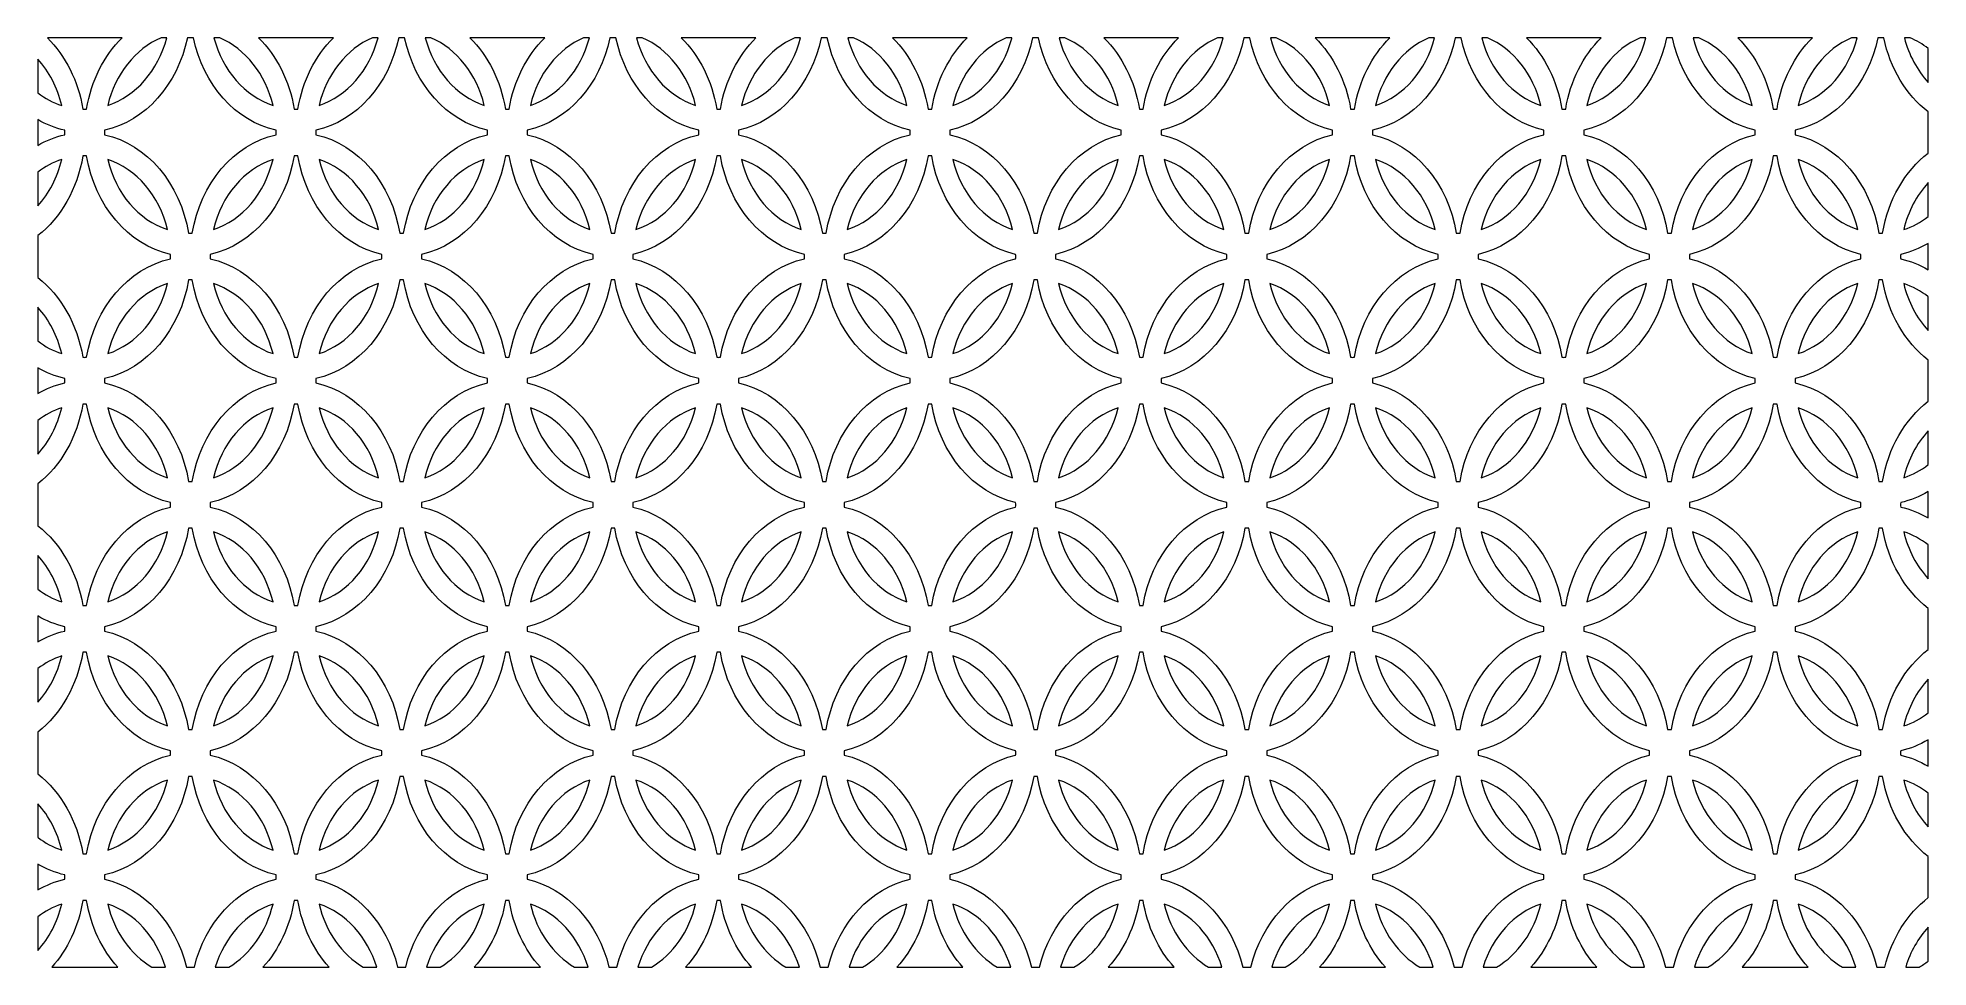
# Model space of a CAD drawing. Header units: millimetres. Extents: x -1200 to 1200, y -590 to 590.
import ezdxf

# ---------------------------------------------------------------- set-up
doc = ezdxf.new("R2010")
doc.units = ezdxf.units.MM
doc.header["$MEASUREMENT"] = 0
doc.layers.add('Layer 1', color=7, linetype='Continuous')

msp = doc.modelspace()

# ---------------------------------------------------------------- linework, layer by layer
at = {"layer": 'Layer 1', "color": 250, "lineweight": 20}
for points, knots in [([(-1187.9483, 589.9734), (-1187.9483, 589.9734), (-1093.0364, 589.9734), (-1093.0364, 589.9734), (-1115.9437, 567.1634), (-1132.2515, 535.4802), (-1138.1012, 499.4456), (-1138.8975, 499.4249), (-1139.6939, 499.4095), (-1140.4902, 499.4095), (-1141.2908, 499.4095), (-1142.0871, 499.4249), (-1142.8834, 499.4456), (-1148.7373, 535.4802), (-1165.041, 567.1582), (-1187.9483, 589.9734)], [0, 0, 0, 0, 0.2, 0.2, 0.2, 0.4, 0.4, 0.4, 0.6, 0.6, 0.6, 0.8, 0.8, 0.8, 1, 1, 1, 1]), ([(-1115.2447, 469.7497), (-1115.2447, 470.6892), (-1115.232, 471.6235), (-1115.2151, 472.5577), (-1063.6059, 484.1253), (-1022.4889, 530.4371), (-1010.1669, 589.9734), (-1010.1669, 589.9734), (-1002.5551, 589.9734), (-1002.5551, 589.9734), (-990.2331, 530.4371), (-949.1118, 484.1253), (-897.5069, 472.5577), (-897.49, 471.6235), (-897.4773, 470.6892), (-897.4773, 469.7497), (-897.4773, 468.8103), (-897.49, 467.876), (-897.5069, 466.9417), (-951.3018, 454.8837), (-993.7023, 405.0722), (-1003.9699, 341.8814), (-1004.7662, 341.8607), (-1005.5625, 341.8452), (-1006.3589, 341.8452), (-1007.1594, 341.8452), (-1007.9558, 341.8607), (-1008.7521, 341.8814), (-1019.0155, 405.0722), (-1061.4202, 454.8837), (-1115.2151, 466.9417), (-1115.232, 467.876), (-1115.2447, 468.8103), (-1115.2447, 469.7497)], [0, 0, 0, 0, 0.090909091, 0.090909091, 0.090909091, 0.181818182, 0.181818182, 0.181818182, 0.272727273, 0.272727273, 0.272727273, 0.363636364, 0.363636364, 0.363636364, 0.454545455, 0.454545455, 0.454545455, 0.545454545, 0.545454545, 0.545454545, 0.636363636, 0.636363636, 0.636363636, 0.727272727, 0.727272727, 0.727272727, 0.818181818, 0.818181818, 0.818181818, 0.909090909, 0.909090909, 0.909090909, 1, 1, 1, 1]), ([(-1111.2715, 504.0757), (-1101.8384, 543.9301), (-1076.3769, 575.9539), (-1043.5663, 589.9734), (-1043.5663, 589.9734), (-1036.3315, 589.9734), (-1036.3315, 589.9734), (-1047.1328, 548.3744), (-1075.4916, 515.7621), (-1111.2715, 504.0757)], [0, 0, 0, 0, 0.333333333, 0.333333333, 0.333333333, 0.666666667, 0.666666667, 0.666666667, 1, 1, 1, 1]), ([(-901.4505, 504.0757), (-937.2261, 515.7621), (-965.5892, 548.3744), (-976.3905, 589.9734), (-976.3905, 589.9734), (-969.1557, 589.9734), (-969.1557, 589.9734), (-936.3451, 575.9539), (-910.8836, 543.9301), (-901.4505, 504.0757)], [0, 0, 0, 0, 0.333333333, 0.333333333, 0.333333333, 0.666666667, 0.666666667, 0.666666667, 1, 1, 1, 1]), ([(-874.6208, 499.4456), (-880.4747, 535.4802), (-896.7784, 567.1582), (-919.6856, 589.9734), (-919.6856, 589.9734), (-824.7737, 589.9734), (-824.7737, 589.9734), (-847.681, 567.1634), (-863.9847, 535.4802), (-869.8386, 499.4456), (-870.6349, 499.4249), (-871.4312, 499.4095), (-872.2276, 499.4095), (-873.0281, 499.4095), (-873.8244, 499.4249), (-874.6208, 499.4456)], [0, 0, 0, 0, 0.2, 0.2, 0.2, 0.4, 0.4, 0.4, 0.6, 0.6, 0.6, 0.8, 0.8, 0.8, 1, 1, 1, 1]), ([(-846.9821, 469.7497), (-846.9821, 470.6892), (-846.9694, 471.6235), (-846.9524, 472.5577), (-795.3433, 484.1253), (-754.2262, 530.4371), (-741.9042, 589.9734), (-741.9042, 589.9734), (-734.2925, 589.9734), (-734.2925, 589.9734), (-721.9705, 530.4371), (-680.8492, 484.1253), (-629.2443, 472.5577), (-629.2273, 471.6235), (-629.2146, 470.6892), (-629.2146, 469.7497), (-629.2146, 468.8103), (-629.2273, 467.876), (-629.2443, 466.9417), (-683.0434, 454.8837), (-725.4439, 405.0722), (-735.7073, 341.8814), (-736.5036, 341.8607), (-737.2999, 341.8452), (-738.0962, 341.8452), (-738.8968, 341.8452), (-739.6932, 341.8607), (-740.4895, 341.8814), (-750.7529, 405.0722), (-793.1576, 454.8837), (-846.9524, 466.9417), (-846.9694, 467.876), (-846.9821, 468.8103), (-846.9821, 469.7497)], [0, 0, 0, 0, 0.090909091, 0.090909091, 0.090909091, 0.181818182, 0.181818182, 0.181818182, 0.272727273, 0.272727273, 0.272727273, 0.363636364, 0.363636364, 0.363636364, 0.454545455, 0.454545455, 0.454545455, 0.545454545, 0.545454545, 0.545454545, 0.636363636, 0.636363636, 0.636363636, 0.727272727, 0.727272727, 0.727272727, 0.818181818, 0.818181818, 0.818181818, 0.909090909, 0.909090909, 0.909090909, 1, 1, 1, 1]), ([(-843.0089, 504.0757), (-833.5758, 543.9301), (-808.1143, 575.9539), (-775.3037, 589.9734), (-775.3037, 589.9734), (-768.0689, 589.9734), (-768.0689, 589.9734), (-778.8702, 548.3744), (-807.2332, 515.7621), (-843.0089, 504.0757)], [0, 0, 0, 0, 0.333333333, 0.333333333, 0.333333333, 0.666666667, 0.666666667, 0.666666667, 1, 1, 1, 1]), ([(-633.1878, 504.0757), (-668.9635, 515.7621), (-697.3265, 548.3744), (-708.1279, 589.9734), (-708.1279, 589.9734), (-700.8931, 589.9734), (-700.8931, 589.9734), (-668.0825, 575.9539), (-642.621, 543.9301), (-633.1878, 504.0757)], [0, 0, 0, 0, 0.333333333, 0.333333333, 0.333333333, 0.666666667, 0.666666667, 0.666666667, 1, 1, 1, 1]), ([(-606.3582, 499.4456), (-612.2121, 535.4802), (-628.5157, 567.1582), (-651.423, 589.9734), (-651.423, 589.9734), (-556.5111, 589.9734), (-556.5111, 589.9734), (-579.4184, 567.1634), (-595.7263, 535.4802), (-601.5759, 499.4456), (-602.3723, 499.4249), (-603.1686, 499.4095), (-603.965, 499.4095), (-604.7655, 499.4095), (-605.5618, 499.4249), (-606.3582, 499.4456)], [0, 0, 0, 0, 0.2, 0.2, 0.2, 0.4, 0.4, 0.4, 0.6, 0.6, 0.6, 0.8, 0.8, 0.8, 1, 1, 1, 1]), ([(-578.7195, 469.7497), (-578.7195, 470.6892), (-578.7068, 471.6235), (-578.6898, 472.5577), (-527.0807, 484.1253), (-485.9636, 530.4371), (-473.6416, 589.9734), (-473.6416, 589.9734), (-466.0298, 589.9734), (-466.0298, 589.9734), (-453.7079, 530.4371), (-412.5866, 484.1253), (-360.9816, 472.5577), (-360.9647, 471.6235), (-360.952, 470.6892), (-360.952, 469.7497), (-360.952, 468.8103), (-360.9647, 467.876), (-360.9816, 466.9417), (-414.7807, 454.8837), (-457.177, 405.0722), (-467.4446, 341.8814), (-468.241, 341.8607), (-469.0373, 341.8452), (-469.8336, 341.8452), (-470.6342, 341.8452), (-471.4305, 341.8607), (-472.2269, 341.8814), (-482.4902, 405.0722), (-524.895, 454.8837), (-578.6898, 466.9417), (-578.7068, 467.876), (-578.7195, 468.8103), (-578.7195, 469.7497)], [0, 0, 0, 0, 0.090909091, 0.090909091, 0.090909091, 0.181818182, 0.181818182, 0.181818182, 0.272727273, 0.272727273, 0.272727273, 0.363636364, 0.363636364, 0.363636364, 0.454545455, 0.454545455, 0.454545455, 0.545454545, 0.545454545, 0.545454545, 0.636363636, 0.636363636, 0.636363636, 0.727272727, 0.727272727, 0.727272727, 0.818181818, 0.818181818, 0.818181818, 0.909090909, 0.909090909, 0.909090909, 1, 1, 1, 1]), ([(-574.7463, 504.0757), (-565.3131, 543.9301), (-539.8517, 575.9539), (-507.041, 589.9734), (-507.041, 589.9734), (-499.8063, 589.9734), (-499.8063, 589.9734), (-510.6076, 548.3744), (-538.9706, 515.7621), (-574.7463, 504.0757)], [0, 0, 0, 0, 0.333333333, 0.333333333, 0.333333333, 0.666666667, 0.666666667, 0.666666667, 1, 1, 1, 1]), ([(-364.9252, 504.0757), (-400.7009, 515.7621), (-429.0639, 548.3744), (-439.8652, 589.9734), (-439.8652, 589.9734), (-432.6305, 589.9734), (-432.6305, 589.9734), (-399.8198, 575.9539), (-374.3584, 543.9301), (-364.9252, 504.0757)], [0, 0, 0, 0, 0.333333333, 0.333333333, 0.333333333, 0.666666667, 0.666666667, 0.666666667, 1, 1, 1, 1]), ([(-338.0955, 499.4456), (-343.9494, 535.4802), (-360.2531, 567.1582), (-383.1604, 589.9734), (-383.1604, 589.9734), (-288.2485, 589.9734), (-288.2485, 589.9734), (-311.1558, 567.1634), (-327.4637, 535.4802), (-333.3133, 499.4456), (-334.1096, 499.4249), (-334.906, 499.4095), (-335.7023, 499.4095), (-336.5029, 499.4095), (-337.2992, 499.4249), (-338.0955, 499.4456)], [0, 0, 0, 0, 0.2, 0.2, 0.2, 0.4, 0.4, 0.4, 0.6, 0.6, 0.6, 0.8, 0.8, 0.8, 1, 1, 1, 1]), ([(-310.4569, 469.7497), (-310.4569, 470.6892), (-310.4442, 471.6235), (-310.4272, 472.5577), (-258.818, 484.1253), (-217.701, 530.4371), (-205.379, 589.9734), (-205.379, 589.9734), (-197.7672, 589.9734), (-197.7672, 589.9734), (-185.4453, 530.4371), (-144.3239, 484.1253), (-92.719, 472.5577), (-92.7021, 471.6235), (-92.6894, 470.6892), (-92.6894, 469.7497), (-92.6894, 468.8103), (-92.7021, 467.876), (-92.719, 466.9417), (-146.5181, 454.8837), (-188.9186, 405.0722), (-199.182, 341.8814), (-199.9783, 341.8607), (-200.7747, 341.8452), (-201.5752, 341.8452), (-202.3716, 341.8452), (-203.1679, 341.8607), (-203.9642, 341.8814), (-214.2276, 405.0722), (-256.6324, 454.8837), (-310.4272, 466.9417), (-310.4442, 467.876), (-310.4569, 468.8103), (-310.4569, 469.7497)], [0, 0, 0, 0, 0.090909091, 0.090909091, 0.090909091, 0.181818182, 0.181818182, 0.181818182, 0.272727273, 0.272727273, 0.272727273, 0.363636364, 0.363636364, 0.363636364, 0.454545455, 0.454545455, 0.454545455, 0.545454545, 0.545454545, 0.545454545, 0.636363636, 0.636363636, 0.636363636, 0.727272727, 0.727272727, 0.727272727, 0.818181818, 0.818181818, 0.818181818, 0.909090909, 0.909090909, 0.909090909, 1, 1, 1, 1]), ([(-306.4837, 504.0757), (-297.0505, 543.9301), (-271.589, 575.9539), (-238.7784, 589.9734), (-238.7784, 589.9734), (-231.5436, 589.9734), (-231.5436, 589.9734), (-242.345, 548.3744), (-270.708, 515.7621), (-306.4837, 504.0757)], [0, 0, 0, 0, 0.333333333, 0.333333333, 0.333333333, 0.666666667, 0.666666667, 0.666666667, 1, 1, 1, 1]), ([(-96.6626, 504.0757), (-132.4382, 515.7621), (-160.8013, 548.3744), (-171.6026, 589.9734), (-171.6026, 589.9734), (-164.3678, 589.9734), (-164.3678, 589.9734), (-131.5572, 575.9539), (-106.0957, 543.9301), (-96.6626, 504.0757)], [0, 0, 0, 0, 0.333333333, 0.333333333, 0.333333333, 0.666666667, 0.666666667, 0.666666667, 1, 1, 1, 1]), ([(-69.8329, 499.4456), (-75.6868, 535.4802), (-91.9905, 567.1582), (-114.8978, 589.9734), (-114.8978, 589.9734), (-19.9859, 589.9734), (-19.9859, 589.9734), (-42.8931, 567.1634), (-59.1968, 535.4802), (-65.0507, 499.4456), (-65.847, 499.4249), (-66.6434, 499.4095), (-67.4397, 499.4095), (-68.2403, 499.4095), (-69.0366, 499.4249), (-69.8329, 499.4456)], [0, 0, 0, 0, 0.2, 0.2, 0.2, 0.4, 0.4, 0.4, 0.6, 0.6, 0.6, 0.8, 0.8, 0.8, 1, 1, 1, 1]), ([(-42.1942, 469.7497), (-42.1942, 470.6892), (-42.1815, 471.6235), (-42.1646, 472.5577), (9.4446, 484.1253), (50.5616, 530.4371), (62.8836, 589.9734), (62.8836, 589.9734), (70.4954, 589.9734), (70.4954, 589.9734), (82.8174, 530.4371), (123.9387, 484.1253), (175.5436, 472.5577), (175.5605, 471.6235), (175.5732, 470.6892), (175.5732, 469.7497), (175.5732, 468.8103), (175.5605, 467.876), (175.5436, 466.9417), (121.7487, 454.8837), (79.3482, 405.0722), (69.0806, 341.8814), (68.2843, 341.8607), (67.488, 341.8452), (66.6916, 341.8452), (65.8911, 341.8452), (65.0947, 341.8607), (64.2984, 341.8814), (54.035, 405.0722), (11.6303, 454.8837), (-42.1646, 466.9417), (-42.1815, 467.876), (-42.1942, 468.8103), (-42.1942, 469.7497)], [0, 0, 0, 0, 0.090909091, 0.090909091, 0.090909091, 0.181818182, 0.181818182, 0.181818182, 0.272727273, 0.272727273, 0.272727273, 0.363636364, 0.363636364, 0.363636364, 0.454545455, 0.454545455, 0.454545455, 0.545454545, 0.545454545, 0.545454545, 0.636363636, 0.636363636, 0.636363636, 0.727272727, 0.727272727, 0.727272727, 0.818181818, 0.818181818, 0.818181818, 0.909090909, 0.909090909, 0.909090909, 1, 1, 1, 1]), ([(29.4842, 589.9734), (29.4842, 589.9734), (36.719, 589.9734), (36.719, 589.9734), (36.6259, 589.6148), (36.5314, 589.2568), (36.4357, 588.8996), (25.4282, 547.8137), (-2.7496, 515.6613), (-38.221, 504.0757), (-28.7879, 543.9301), (-3.3264, 575.9539), (29.4842, 589.9734)], [0, 0, 0, 0, 0.25, 0.25, 0.25, 0.5, 0.5, 0.5, 0.75, 0.75, 0.75, 1, 1, 1, 1]), ([(171.6, 504.0757), (135.8244, 515.7621), (107.4613, 548.3744), (96.66, 589.9734), (96.66, 589.9734), (103.8948, 589.9734), (103.8948, 589.9734), (136.7054, 575.9539), (162.1669, 543.9301), (171.6, 504.0757)], [0, 0, 0, 0, 0.333333333, 0.333333333, 0.333333333, 0.666666667, 0.666666667, 0.666666667, 1, 1, 1, 1]), ([(198.4297, 499.4456), (192.5758, 535.4802), (176.2721, 567.1582), (153.3649, 589.9734), (153.3649, 589.9734), (248.2768, 589.9734), (248.2768, 589.9734), (225.3695, 567.1634), (209.0659, 535.4802), (203.212, 499.4456), (202.4156, 499.4249), (201.6193, 499.4095), (200.8229, 499.4095), (200.0224, 499.4095), (199.2261, 499.4249), (198.4297, 499.4456)], [0, 0, 0, 0, 0.2, 0.2, 0.2, 0.4, 0.4, 0.4, 0.6, 0.6, 0.6, 0.8, 0.8, 0.8, 1, 1, 1, 1]), ([(226.0684, 469.7497), (226.0684, 470.6892), (226.0811, 471.6235), (226.0981, 472.5577), (277.7072, 484.1253), (318.8243, 530.4371), (331.1463, 589.9734), (331.1463, 589.9734), (338.758, 589.9734), (338.758, 589.9734), (351.08, 530.4371), (392.2013, 484.1253), (443.8062, 472.5577), (443.8232, 471.6235), (443.8359, 470.6892), (443.8359, 469.7497), (443.8359, 468.8103), (443.8232, 467.876), (443.8062, 466.9417), (390.0071, 454.8837), (347.6066, 405.0722), (337.3432, 341.8814), (336.5469, 341.8607), (335.7506, 341.8452), (334.9543, 341.8452), (334.1537, 341.8452), (333.3574, 341.8607), (332.561, 341.8814), (322.2976, 405.0722), (279.8929, 454.8837), (226.0981, 466.9417), (226.0811, 467.876), (226.0684, 468.8103), (226.0684, 469.7497)], [0, 0, 0, 0, 0.090909091, 0.090909091, 0.090909091, 0.181818182, 0.181818182, 0.181818182, 0.272727273, 0.272727273, 0.272727273, 0.363636364, 0.363636364, 0.363636364, 0.454545455, 0.454545455, 0.454545455, 0.545454545, 0.545454545, 0.545454545, 0.636363636, 0.636363636, 0.636363636, 0.727272727, 0.727272727, 0.727272727, 0.818181818, 0.818181818, 0.818181818, 0.909090909, 0.909090909, 0.909090909, 1, 1, 1, 1]), ([(230.0416, 504.0757), (239.4747, 543.9301), (264.9362, 575.9539), (297.7468, 589.9734), (297.7468, 589.9734), (304.9816, 589.9734), (304.9816, 589.9734), (294.1803, 548.3744), (265.8173, 515.7621), (230.0416, 504.0757)], [0, 0, 0, 0, 0.333333333, 0.333333333, 0.333333333, 0.666666667, 0.666666667, 0.666666667, 1, 1, 1, 1]), ([(439.8627, 504.0757), (404.087, 515.7621), (375.724, 548.3744), (364.9226, 589.9734), (364.9226, 589.9734), (372.1574, 589.9734), (372.1574, 589.9734), (404.968, 575.9539), (430.4295, 543.9301), (439.8627, 504.0757)], [0, 0, 0, 0, 0.333333333, 0.333333333, 0.333333333, 0.666666667, 0.666666667, 0.666666667, 1, 1, 1, 1]), ([(466.6923, 499.4456), (460.8384, 535.4802), (444.5348, 567.1582), (421.6275, 589.9734), (421.6275, 589.9734), (516.5394, 589.9734), (516.5394, 589.9734), (493.6321, 567.1634), (477.3242, 535.4802), (471.4746, 499.4456), (470.6782, 499.4249), (469.8819, 499.4095), (469.0856, 499.4095), (468.285, 499.4095), (467.4887, 499.4249), (466.6923, 499.4456)], [0, 0, 0, 0, 0.2, 0.2, 0.2, 0.4, 0.4, 0.4, 0.6, 0.6, 0.6, 0.8, 0.8, 0.8, 1, 1, 1, 1]), ([(494.331, 469.7497), (494.331, 470.6892), (494.3437, 471.6235), (494.3607, 472.5577), (545.9698, 484.1253), (587.0869, 530.4371), (599.4089, 589.9734), (599.4089, 589.9734), (607.0207, 589.9734), (607.0207, 589.9734), (619.3426, 530.4371), (660.4639, 484.1253), (712.0689, 472.5577), (712.0858, 471.6235), (712.0985, 470.6892), (712.0985, 469.7497), (712.0985, 468.8103), (712.0858, 467.876), (712.0689, 466.9417), (658.2698, 454.8837), (615.8735, 405.0722), (605.6059, 341.8814), (604.8095, 341.8607), (604.0132, 341.8452), (603.2169, 341.8452), (602.4163, 341.8452), (601.62, 341.8607), (600.8236, 341.8814), (590.5603, 405.0722), (548.1555, 454.8837), (494.3607, 466.9417), (494.3437, 467.876), (494.331, 468.8103), (494.331, 469.7497)], [0, 0, 0, 0, 0.090909091, 0.090909091, 0.090909091, 0.181818182, 0.181818182, 0.181818182, 0.272727273, 0.272727273, 0.272727273, 0.363636364, 0.363636364, 0.363636364, 0.454545455, 0.454545455, 0.454545455, 0.545454545, 0.545454545, 0.545454545, 0.636363636, 0.636363636, 0.636363636, 0.727272727, 0.727272727, 0.727272727, 0.818181818, 0.818181818, 0.818181818, 0.909090909, 0.909090909, 0.909090909, 1, 1, 1, 1]), ([(498.3042, 504.0757), (507.7374, 543.9301), (533.1988, 575.9539), (566.0095, 589.9734), (566.0095, 589.9734), (573.2442, 589.9734), (573.2442, 589.9734), (562.4429, 548.3744), (534.0799, 515.7621), (498.3042, 504.0757)], [0, 0, 0, 0, 0.333333333, 0.333333333, 0.333333333, 0.666666667, 0.666666667, 0.666666667, 1, 1, 1, 1]), ([(708.1253, 504.0757), (672.3496, 515.7621), (643.9866, 548.3744), (633.1853, 589.9734), (633.1853, 589.9734), (640.42, 589.9734), (640.42, 589.9734), (673.2307, 575.9539), (698.6921, 543.9301), (708.1253, 504.0757)], [0, 0, 0, 0, 0.333333333, 0.333333333, 0.333333333, 0.666666667, 0.666666667, 0.666666667, 1, 1, 1, 1]), ([(734.955, 499.4456), (729.1011, 535.4802), (712.7974, 567.1582), (689.8901, 589.9734), (689.8901, 589.9734), (784.802, 589.9734), (784.802, 589.9734), (761.8947, 567.1634), (745.5868, 535.4802), (739.7372, 499.4456), (738.9409, 499.4249), (738.1445, 499.4095), (737.3482, 499.4095), (736.5476, 499.4095), (735.7513, 499.4249), (734.955, 499.4456)], [0, 0, 0, 0, 0.2, 0.2, 0.2, 0.4, 0.4, 0.4, 0.6, 0.6, 0.6, 0.8, 0.8, 0.8, 1, 1, 1, 1]), ([(762.5936, 469.7497), (762.5936, 470.6892), (762.6063, 471.6235), (762.6233, 472.5577), (814.2325, 484.1253), (855.3495, 530.4371), (867.6715, 589.9734), (867.6715, 589.9734), (875.2833, 589.9734), (875.2833, 589.9734), (887.6052, 530.4371), (928.7266, 484.1253), (980.3315, 472.5577), (980.3484, 471.6235), (980.3611, 470.6892), (980.3611, 469.7497), (980.3611, 468.8103), (980.3484, 467.876), (980.3315, 466.9417), (926.5324, 454.8837), (884.1319, 405.0722), (873.8685, 341.8814), (873.0722, 341.8607), (872.2758, 341.8452), (871.4753, 341.8452), (870.6789, 341.8452), (869.8826, 341.8607), (869.0863, 341.8814), (858.8229, 405.0722), (816.4181, 454.8837), (762.6233, 466.9417), (762.6063, 467.876), (762.5936, 468.8103), (762.5936, 469.7497)], [0, 0, 0, 0, 0.090909091, 0.090909091, 0.090909091, 0.181818182, 0.181818182, 0.181818182, 0.272727273, 0.272727273, 0.272727273, 0.363636364, 0.363636364, 0.363636364, 0.454545455, 0.454545455, 0.454545455, 0.545454545, 0.545454545, 0.545454545, 0.636363636, 0.636363636, 0.636363636, 0.727272727, 0.727272727, 0.727272727, 0.818181818, 0.818181818, 0.818181818, 0.909090909, 0.909090909, 0.909090909, 1, 1, 1, 1]), ([(766.5668, 504.0757), (776, 543.9301), (801.4615, 575.9539), (834.2721, 589.9734), (834.2721, 589.9734), (841.5069, 589.9734), (841.5069, 589.9734), (830.7055, 548.3744), (802.3425, 515.7621), (766.5668, 504.0757)], [0, 0, 0, 0, 0.333333333, 0.333333333, 0.333333333, 0.666666667, 0.666666667, 0.666666667, 1, 1, 1, 1]), ([(976.3879, 504.0757), (940.6123, 515.7621), (912.2492, 548.3744), (901.4479, 589.9734), (901.4479, 589.9734), (908.6827, 589.9734), (908.6827, 589.9734), (941.4933, 575.9539), (966.9548, 543.9301), (976.3879, 504.0757)], [0, 0, 0, 0, 0.333333333, 0.333333333, 0.333333333, 0.666666667, 0.666666667, 0.666666667, 1, 1, 1, 1]), ([(1003.2176, 499.4456), (997.3637, 535.4802), (981.06, 567.1582), (958.1527, 589.9734), (958.1527, 589.9734), (1053.0646, 589.9734), (1053.0646, 589.9734), (1030.1574, 567.1634), (1013.8537, 535.4802), (1007.9998, 499.4456), (1007.2035, 499.4249), (1006.4071, 499.4095), (1005.6108, 499.4095), (1004.8102, 499.4095), (1004.0139, 499.4249), (1003.2176, 499.4456)], [0, 0, 0, 0, 0.2, 0.2, 0.2, 0.4, 0.4, 0.4, 0.6, 0.6, 0.6, 0.8, 0.8, 0.8, 1, 1, 1, 1]), ([(1030.8563, 469.7497), (1030.8563, 470.6892), (1030.869, 471.6235), (1030.8859, 472.5577), (1082.4951, 484.1253), (1123.6121, 530.4371), (1135.9341, 589.9734), (1135.9341, 589.9734), (1143.5459, 589.9734), (1143.5459, 589.9734), (1151.6448, 550.8469), (1172.1758, 517.4345), (1199.95, 495.8426), (1199.95, 495.8426), (1199.95, 443.6568), (1199.95, 443.6568), (1170.384, 420.6661), (1149.0186, 384.2908), (1142.1311, 341.8814), (1141.3348, 341.8607), (1140.5385, 341.8452), (1139.7379, 341.8452), (1138.9416, 341.8452), (1138.1452, 341.8607), (1137.3489, 341.8814), (1127.0855, 405.0722), (1084.6808, 454.8837), (1030.8859, 466.9417), (1030.869, 467.876), (1030.8563, 468.8103), (1030.8563, 469.7497)], [0, 0, 0, 0, 0.1, 0.1, 0.1, 0.2, 0.2, 0.2, 0.3, 0.3, 0.3, 0.4, 0.4, 0.4, 0.5, 0.5, 0.5, 0.6, 0.6, 0.6, 0.7, 0.7, 0.7, 0.8, 0.8, 0.8, 0.9, 0.9, 0.9, 1, 1, 1, 1]), ([(1034.8295, 504.0757), (1044.2626, 543.9301), (1069.7241, 575.9539), (1102.5347, 589.9734), (1102.5347, 589.9734), (1109.7695, 589.9734), (1109.7695, 589.9734), (1098.9682, 548.3744), (1070.6052, 515.7621), (1034.8295, 504.0757)], [0, 0, 0, 0, 0.333333333, 0.333333333, 0.333333333, 0.666666667, 0.666666667, 0.666666667, 1, 1, 1, 1]), ([(1199.95, 533.4206), (1185.9803, 548.6067), (1175.4034, 568.0409), (1169.7105, 589.9734), (1169.7105, 589.9734), (1176.9453, 589.9734), (1176.9453, 589.9734), (1185.1119, 586.484), (1192.8296, 581.8797), (1199.95, 576.3153), (1199.95, 576.3153), (1199.95, 533.4206), (1199.95, 533.4206)], [0, 0, 0, 0, 0.25, 0.25, 0.25, 0.5, 0.5, 0.5, 0.75, 0.75, 0.75, 1, 1, 1, 1]), ([(-1200.05, 520.2322), (-1200.05, 520.2322), (-1200.05, 562.9255), (-1200.05, 562.9255), (-1185.7711, 547.1511), (-1175.1137, 526.8961), (-1169.7131, 504.0757), (-1180.6076, 507.6322), (-1190.8159, 513.1347), (-1200.05, 520.2322)], [0, 0, 0, 0, 0.333333333, 0.333333333, 0.333333333, 0.666666667, 0.666666667, 0.666666667, 1, 1, 1, 1]), ([(-1200.05, 486.123), (-1189.3545, 479.8823), (-1177.8501, 475.2677), (-1165.7695, 472.5577), (-1165.7526, 471.6235), (-1165.7399, 470.6892), (-1165.7399, 469.7497), (-1165.7399, 468.8103), (-1165.7526, 467.876), (-1165.7695, 466.9417), (-1177.8501, 464.2317), (-1189.3545, 459.6171), (-1200.05, 453.3764), (-1200.05, 453.3764), (-1200.05, 486.123), (-1200.05, 486.123)], [0, 0, 0, 0, 0.2, 0.2, 0.2, 0.4, 0.4, 0.4, 0.6, 0.6, 0.6, 0.8, 0.8, 0.8, 1, 1, 1, 1]), ([(-1200.05, 338.7946), (-1170.8229, 361.806), (-1149.72, 397.9592), (-1142.8834, 440.0538), (-1142.0871, 440.0745), (-1141.2908, 440.0899), (-1140.4902, 440.0899), (-1139.6939, 440.0899), (-1138.8975, 440.0745), (-1138.1012, 440.0538), (-1127.8336, 376.863), (-1085.4331, 327.0515), (-1031.6382, 314.9935), (-1031.6213, 314.0592), (-1031.6086, 313.1249), (-1031.6086, 312.1855), (-1031.6086, 311.246), (-1031.6213, 310.3117), (-1031.6382, 309.3775), (-1085.4331, 297.3195), (-1127.8378, 247.5131), (-1138.1012, 184.3171), (-1138.8975, 184.2965), (-1139.6939, 184.281), (-1140.4902, 184.281), (-1141.2908, 184.281), (-1142.0871, 184.2965), (-1142.8834, 184.3171), (-1149.72, 226.4117), (-1170.8229, 262.565), (-1200.05, 285.5763), (-1200.05, 285.5763), (-1200.05, 338.7946), (-1200.05, 338.7946)], [0, 0, 0, 0, 0.090909091, 0.090909091, 0.090909091, 0.181818182, 0.181818182, 0.181818182, 0.272727273, 0.272727273, 0.272727273, 0.363636364, 0.363636364, 0.363636364, 0.454545455, 0.454545455, 0.454545455, 0.545454545, 0.545454545, 0.545454545, 0.636363636, 0.636363636, 0.636363636, 0.727272727, 0.727272727, 0.727272727, 0.818181818, 0.818181818, 0.818181818, 0.909090909, 0.909090909, 0.909090909, 1, 1, 1, 1]), ([(-1200.05, 419.2621), (-1190.8159, 426.3595), (-1180.6076, 431.8672), (-1169.7131, 435.4237), (-1175.1137, 412.6033), (-1185.7711, 392.3432), (-1200.05, 376.5687), (-1200.05, 376.5687), (-1200.05, 419.2621), (-1200.05, 419.2621)], [0, 0, 0, 0, 0.333333333, 0.333333333, 0.333333333, 0.666666667, 0.666666667, 0.666666667, 1, 1, 1, 1]), ([(-1035.5818, 346.5115), (-1072.2173, 358.4766), (-1101.0844, 392.3845), (-1111.2715, 435.4237), (-1074.636, 423.4586), (-1045.7689, 389.5507), (-1035.5818, 346.5115)], [0, 0, 0, 0, 0.5, 0.5, 0.5, 1, 1, 1, 1]), ([(-981.0838, 314.9935), (-927.2889, 327.0515), (-884.8842, 376.863), (-874.6208, 440.0538), (-873.8244, 440.0745), (-873.0281, 440.0899), (-872.2276, 440.0899), (-871.4312, 440.0899), (-870.6349, 440.0745), (-869.8386, 440.0538), (-859.5752, 376.863), (-817.1704, 327.0515), (-763.3756, 314.9935), (-763.3586, 314.0592), (-763.3459, 313.1249), (-763.3459, 312.1855), (-763.3459, 311.246), (-763.3586, 310.3117), (-763.3756, 309.3775), (-817.1704, 297.3195), (-859.5752, 247.5131), (-869.8386, 184.3171), (-870.6349, 184.2965), (-871.4312, 184.281), (-872.2276, 184.281), (-873.0281, 184.281), (-873.8244, 184.2965), (-874.6208, 184.3171), (-884.8842, 247.508), (-927.2847, 297.3195), (-981.0838, 309.3775), (-981.1007, 310.3117), (-981.1134, 311.246), (-981.1134, 312.1855), (-981.1134, 313.1249), (-981.1007, 314.0592), (-981.0838, 314.9935)], [0, 0, 0, 0, 0.083333333, 0.083333333, 0.083333333, 0.166666667, 0.166666667, 0.166666667, 0.25, 0.25, 0.25, 0.333333333, 0.333333333, 0.333333333, 0.416666667, 0.416666667, 0.416666667, 0.5, 0.5, 0.5, 0.583333333, 0.583333333, 0.583333333, 0.666666667, 0.666666667, 0.666666667, 0.75, 0.75, 0.75, 0.833333333, 0.833333333, 0.833333333, 0.916666667, 0.916666667, 0.916666667, 1, 1, 1, 1]), ([(-977.1402, 346.5115), (-966.9531, 389.5507), (-938.086, 423.4586), (-901.4505, 435.4237), (-911.6376, 392.3845), (-940.5047, 358.4766), (-977.1402, 346.5115)], [0, 0, 0, 0, 0.5, 0.5, 0.5, 1, 1, 1, 1]), ([(-767.3191, 346.5115), (-803.9547, 358.4766), (-832.8218, 392.3845), (-843.0089, 435.4237), (-806.3734, 423.4586), (-777.5063, 389.5507), (-767.3191, 346.5115)], [0, 0, 0, 0, 0.5, 0.5, 0.5, 1, 1, 1, 1]), ([(-712.8212, 314.9935), (-659.0263, 327.0515), (-616.6216, 376.863), (-606.3582, 440.0538), (-605.5618, 440.0745), (-604.7655, 440.0899), (-603.965, 440.0899), (-603.1686, 440.0899), (-602.3723, 440.0745), (-601.5759, 440.0538), (-591.3126, 376.863), (-548.9078, 327.0515), (-495.113, 314.9935), (-495.096, 314.0592), (-495.0833, 313.1249), (-495.0833, 312.1855), (-495.0833, 311.246), (-495.096, 310.3117), (-495.113, 309.3775), (-548.9078, 297.3195), (-591.3126, 247.5131), (-601.5759, 184.3171), (-602.3723, 184.2965), (-603.1686, 184.281), (-603.965, 184.281), (-604.7655, 184.281), (-605.5618, 184.2965), (-606.3582, 184.3171), (-616.6216, 247.508), (-659.0263, 297.3195), (-712.8212, 309.3775), (-712.8381, 310.3117), (-712.8508, 311.246), (-712.8508, 312.1855), (-712.8508, 313.1249), (-712.8381, 314.0592), (-712.8212, 314.9935)], [0, 0, 0, 0, 0.083333333, 0.083333333, 0.083333333, 0.166666667, 0.166666667, 0.166666667, 0.25, 0.25, 0.25, 0.333333333, 0.333333333, 0.333333333, 0.416666667, 0.416666667, 0.416666667, 0.5, 0.5, 0.5, 0.583333333, 0.583333333, 0.583333333, 0.666666667, 0.666666667, 0.666666667, 0.75, 0.75, 0.75, 0.833333333, 0.833333333, 0.833333333, 0.916666667, 0.916666667, 0.916666667, 1, 1, 1, 1]), ([(-708.8776, 346.5115), (-698.6905, 389.5507), (-669.8234, 423.4586), (-633.1878, 435.4237), (-643.3749, 392.3845), (-672.242, 358.4766), (-708.8776, 346.5115)], [0, 0, 0, 0, 0.5, 0.5, 0.5, 1, 1, 1, 1]), ([(-499.0565, 346.5115), (-535.6921, 358.4766), (-564.5591, 392.3845), (-574.7463, 435.4237), (-538.1107, 423.4586), (-509.2436, 389.5507), (-499.0565, 346.5115)], [0, 0, 0, 0, 0.5, 0.5, 0.5, 1, 1, 1, 1]), ([(-338.0955, 184.3171), (-348.3631, 247.508), (-390.7594, 297.3195), (-444.5585, 309.3775), (-444.5755, 310.3117), (-444.5882, 311.246), (-444.5882, 312.1855), (-444.5882, 313.1249), (-444.5755, 314.0592), (-444.5585, 314.9935), (-390.7637, 327.0515), (-348.3589, 376.863), (-338.0955, 440.0538), (-337.2992, 440.0745), (-336.5029, 440.0899), (-335.7023, 440.0899), (-334.906, 440.0899), (-334.1096, 440.0745), (-333.3133, 440.0538), (-323.0499, 376.863), (-280.6494, 327.0515), (-226.8503, 314.9935), (-226.8334, 314.0592), (-226.8207, 313.1249), (-226.8207, 312.1855), (-226.8207, 311.246), (-226.8334, 310.3117), (-226.8503, 309.3775), (-280.6452, 297.3195), (-323.0499, 247.5131), (-333.3133, 184.3171), (-334.1096, 184.2965), (-334.906, 184.281), (-335.7023, 184.281), (-336.5029, 184.281), (-337.2992, 184.2965), (-338.0955, 184.3171)], [0, 0, 0, 0, 0.083333333, 0.083333333, 0.083333333, 0.166666667, 0.166666667, 0.166666667, 0.25, 0.25, 0.25, 0.333333333, 0.333333333, 0.333333333, 0.416666667, 0.416666667, 0.416666667, 0.5, 0.5, 0.5, 0.583333333, 0.583333333, 0.583333333, 0.666666667, 0.666666667, 0.666666667, 0.75, 0.75, 0.75, 0.833333333, 0.833333333, 0.833333333, 0.916666667, 0.916666667, 0.916666667, 1, 1, 1, 1]), ([(-440.615, 346.5115), (-430.4279, 389.5507), (-401.5608, 423.4586), (-364.9252, 435.4237), (-375.1123, 392.3845), (-403.9794, 358.4766), (-440.615, 346.5115)], [0, 0, 0, 0, 0.5, 0.5, 0.5, 1, 1, 1, 1]), ([(-230.7939, 346.5115), (-267.4294, 358.4766), (-296.2965, 392.3845), (-306.4837, 435.4237), (-269.8481, 423.4586), (-240.981, 389.5507), (-230.7939, 346.5115)], [0, 0, 0, 0, 0.5, 0.5, 0.5, 1, 1, 1, 1]), ([(-69.8329, 184.3171), (-80.0963, 247.508), (-122.501, 297.3195), (-176.2959, 309.3775), (-176.3128, 310.3117), (-176.3255, 311.246), (-176.3255, 312.1855), (-176.3255, 313.1249), (-176.3128, 314.0592), (-176.2959, 314.9935), (-122.501, 327.0515), (-80.0963, 376.863), (-69.8329, 440.0538), (-69.0366, 440.0745), (-68.2403, 440.0899), (-67.4397, 440.0899), (-66.6434, 440.0899), (-65.847, 440.0745), (-65.0507, 440.0538), (-54.7873, 376.863), (-12.3868, 327.0515), (41.4123, 314.9935), (41.4292, 314.0592), (41.4419, 313.1249), (41.4419, 312.1855), (41.4419, 311.246), (41.4292, 310.3117), (41.4123, 309.3775), (-12.3826, 297.3195), (-54.7873, 247.5131), (-65.0507, 184.3171), (-65.847, 184.2965), (-66.6434, 184.281), (-67.4397, 184.281), (-68.2403, 184.281), (-69.0366, 184.2965), (-69.8329, 184.3171)], [0, 0, 0, 0, 0.083333333, 0.083333333, 0.083333333, 0.166666667, 0.166666667, 0.166666667, 0.25, 0.25, 0.25, 0.333333333, 0.333333333, 0.333333333, 0.416666667, 0.416666667, 0.416666667, 0.5, 0.5, 0.5, 0.583333333, 0.583333333, 0.583333333, 0.666666667, 0.666666667, 0.666666667, 0.75, 0.75, 0.75, 0.833333333, 0.833333333, 0.833333333, 0.916666667, 0.916666667, 0.916666667, 1, 1, 1, 1]), ([(-172.3523, 346.5115), (-162.1652, 389.5507), (-133.2981, 423.4586), (-96.6626, 435.4237), (-106.8497, 392.3845), (-135.7168, 358.4766), (-172.3523, 346.5115)], [0, 0, 0, 0, 0.5, 0.5, 0.5, 1, 1, 1, 1]), ([(37.4687, 346.5115), (0.8332, 358.4766), (-28.0339, 392.3845), (-38.221, 435.4237), (-1.5855, 423.4586), (27.2816, 389.5507), (37.4687, 346.5115)], [0, 0, 0, 0, 0.5, 0.5, 0.5, 1, 1, 1, 1]), ([(198.4297, 184.3171), (188.1663, 247.508), (145.7658, 297.3195), (91.9667, 309.3775), (91.9498, 310.3117), (91.9371, 311.246), (91.9371, 312.1855), (91.9371, 313.1249), (91.9498, 314.0592), (91.9667, 314.9935), (145.7616, 327.0515), (188.1663, 376.863), (198.4297, 440.0538), (199.2261, 440.0745), (200.0224, 440.0899), (200.8229, 440.0899), (201.6193, 440.0899), (202.4156, 440.0745), (203.212, 440.0538), (213.4753, 376.863), (255.8801, 327.0515), (309.6749, 314.9935), (309.6919, 314.0592), (309.7046, 313.1249), (309.7046, 312.1855), (309.7046, 311.246), (309.6919, 310.3117), (309.6749, 309.3775), (255.8801, 297.3195), (213.4753, 247.5131), (203.212, 184.3171), (202.4156, 184.2965), (201.6193, 184.281), (200.8229, 184.281), (200.0224, 184.281), (199.2261, 184.2965), (198.4297, 184.3171)], [0, 0, 0, 0, 0.083333333, 0.083333333, 0.083333333, 0.166666667, 0.166666667, 0.166666667, 0.25, 0.25, 0.25, 0.333333333, 0.333333333, 0.333333333, 0.416666667, 0.416666667, 0.416666667, 0.5, 0.5, 0.5, 0.583333333, 0.583333333, 0.583333333, 0.666666667, 0.666666667, 0.666666667, 0.75, 0.75, 0.75, 0.833333333, 0.833333333, 0.833333333, 0.916666667, 0.916666667, 0.916666667, 1, 1, 1, 1]), ([(95.9103, 346.5115), (106.0974, 389.5507), (134.9645, 423.4586), (171.6, 435.4237), (161.4129, 392.3845), (132.5458, 358.4766), (95.9103, 346.5115)], [0, 0, 0, 0, 0.5, 0.5, 0.5, 1, 1, 1, 1]), ([(305.7314, 346.5115), (269.0958, 358.4766), (240.2287, 392.3845), (230.0416, 435.4237), (266.6771, 423.4586), (295.5442, 389.5507), (305.7314, 346.5115)], [0, 0, 0, 0, 0.5, 0.5, 0.5, 1, 1, 1, 1]), ([(466.6923, 184.3171), (456.429, 247.508), (414.0242, 297.3195), (360.2293, 309.3775), (360.2124, 310.3117), (360.1997, 311.246), (360.1997, 312.1855), (360.1997, 313.1249), (360.2124, 314.0592), (360.2293, 314.9935), (414.0242, 327.0515), (456.429, 376.863), (466.6923, 440.0538), (467.4887, 440.0745), (468.285, 440.0899), (469.0856, 440.0899), (469.8819, 440.0899), (470.6782, 440.0745), (471.4746, 440.0538), (481.7379, 376.863), (524.1427, 327.0515), (577.9375, 314.9935), (577.9545, 314.0592), (577.9672, 313.1249), (577.9672, 312.1855), (577.9672, 311.246), (577.9545, 310.3117), (577.9375, 309.3775), (524.1427, 297.3195), (481.7379, 247.5131), (471.4746, 184.3171), (470.6782, 184.2965), (469.8819, 184.281), (469.0856, 184.281), (468.285, 184.281), (467.4887, 184.2965), (466.6923, 184.3171)], [0, 0, 0, 0, 0.083333333, 0.083333333, 0.083333333, 0.166666667, 0.166666667, 0.166666667, 0.25, 0.25, 0.25, 0.333333333, 0.333333333, 0.333333333, 0.416666667, 0.416666667, 0.416666667, 0.5, 0.5, 0.5, 0.583333333, 0.583333333, 0.583333333, 0.666666667, 0.666666667, 0.666666667, 0.75, 0.75, 0.75, 0.833333333, 0.833333333, 0.833333333, 0.916666667, 0.916666667, 0.916666667, 1, 1, 1, 1]), ([(364.1729, 346.5115), (374.36, 389.5507), (403.2271, 423.4586), (439.8627, 435.4237), (429.6756, 392.3845), (400.8085, 358.4766), (364.1729, 346.5115)], [0, 0, 0, 0, 0.5, 0.5, 0.5, 1, 1, 1, 1]), ([(573.994, 346.5115), (537.3584, 358.4766), (508.4914, 392.3845), (498.3042, 435.4237), (534.9398, 423.4586), (563.8069, 389.5507), (573.994, 346.5115)], [0, 0, 0, 0, 0.5, 0.5, 0.5, 1, 1, 1, 1]), ([(734.955, 184.3171), (724.6874, 247.508), (682.2911, 297.3195), (628.492, 309.3775), (628.4751, 310.3117), (628.4624, 311.246), (628.4624, 312.1855), (628.4624, 313.1249), (628.4751, 314.0592), (628.492, 314.9935), (682.2869, 327.0515), (724.6916, 376.863), (734.955, 440.0538), (735.7513, 440.0745), (736.5476, 440.0899), (737.3482, 440.0899), (738.1445, 440.0899), (738.9409, 440.0745), (739.7372, 440.0538), (750.0006, 376.863), (792.4011, 327.0515), (846.2002, 314.9935), (846.2171, 314.0592), (846.2298, 313.1249), (846.2298, 312.1855), (846.2298, 311.246), (846.2171, 310.3117), (846.2002, 309.3775), (792.4053, 297.3195), (750.0006, 247.5131), (739.7372, 184.3171), (738.9409, 184.2965), (738.1445, 184.281), (737.3482, 184.281), (736.5476, 184.281), (735.7513, 184.2965), (734.955, 184.3171)], [0, 0, 0, 0, 0.083333333, 0.083333333, 0.083333333, 0.166666667, 0.166666667, 0.166666667, 0.25, 0.25, 0.25, 0.333333333, 0.333333333, 0.333333333, 0.416666667, 0.416666667, 0.416666667, 0.5, 0.5, 0.5, 0.583333333, 0.583333333, 0.583333333, 0.666666667, 0.666666667, 0.666666667, 0.75, 0.75, 0.75, 0.833333333, 0.833333333, 0.833333333, 0.916666667, 0.916666667, 0.916666667, 1, 1, 1, 1]), ([(632.4355, 346.5115), (642.6226, 389.5507), (671.4897, 423.4586), (708.1253, 435.4237), (697.9382, 392.3845), (669.0711, 358.4766), (632.4355, 346.5115)], [0, 0, 0, 0, 0.5, 0.5, 0.5, 1, 1, 1, 1]), ([(842.2566, 346.5115), (805.6211, 358.4766), (776.754, 392.3845), (766.5668, 435.4237), (803.2024, 423.4586), (832.0695, 389.5507), (842.2566, 346.5115)], [0, 0, 0, 0, 0.5, 0.5, 0.5, 1, 1, 1, 1]), ([(1003.2176, 184.3171), (992.9542, 247.508), (950.5495, 297.3195), (896.7546, 309.3775), (896.7377, 310.3117), (896.725, 311.246), (896.725, 312.1855), (896.725, 313.1249), (896.7377, 314.0592), (896.7546, 314.9935), (950.5495, 327.0515), (992.9542, 376.863), (1003.2176, 440.0538), (1004.0139, 440.0745), (1004.8102, 440.0899), (1005.6108, 440.0899), (1006.4071, 440.0899), (1007.2035, 440.0745), (1007.9998, 440.0538), (1018.2632, 376.863), (1060.6637, 327.0515), (1114.4628, 314.9935), (1114.4797, 314.0592), (1114.4924, 313.1249), (1114.4924, 312.1855), (1114.4924, 311.246), (1114.4797, 310.3117), (1114.4628, 309.3775), (1060.6679, 297.3195), (1018.2632, 247.5131), (1007.9998, 184.3171), (1007.2035, 184.2965), (1006.4071, 184.281), (1005.6108, 184.281), (1004.8102, 184.281), (1004.0139, 184.2965), (1003.2176, 184.3171)], [0, 0, 0, 0, 0.083333333, 0.083333333, 0.083333333, 0.166666667, 0.166666667, 0.166666667, 0.25, 0.25, 0.25, 0.333333333, 0.333333333, 0.333333333, 0.416666667, 0.416666667, 0.416666667, 0.5, 0.5, 0.5, 0.583333333, 0.583333333, 0.583333333, 0.666666667, 0.666666667, 0.666666667, 0.75, 0.75, 0.75, 0.833333333, 0.833333333, 0.833333333, 0.916666667, 0.916666667, 0.916666667, 1, 1, 1, 1]), ([(900.6982, 346.5115), (910.8853, 389.5507), (939.7524, 423.4586), (976.3879, 435.4237), (966.2008, 392.3845), (937.3337, 358.4766), (900.6982, 346.5115)], [0, 0, 0, 0, 0.5, 0.5, 0.5, 1, 1, 1, 1]), ([(1110.5192, 346.5115), (1073.8837, 358.4766), (1045.0166, 392.3845), (1034.8295, 435.4237), (1071.4651, 423.4586), (1100.3321, 389.5507), (1110.5192, 346.5115)], [0, 0, 0, 0, 0.5, 0.5, 0.5, 1, 1, 1, 1]), ([(1168.9608, 346.5115), (1174.4462, 369.6777), (1185.3449, 390.1959), (1199.95, 406.0736), (1199.95, 406.0736), (1199.95, 363.1841), (1199.95, 363.1841), (1190.5465, 355.8337), (1180.1137, 350.1557), (1168.9608, 346.5115)], [0, 0, 0, 0, 0.333333333, 0.333333333, 0.333333333, 0.666666667, 0.666666667, 0.666666667, 1, 1, 1, 1]), ([(1165.0172, 314.9935), (1177.3435, 317.7551), (1189.0682, 322.5091), (1199.95, 328.9407), (1199.95, 328.9407), (1199.95, 295.4302), (1199.95, 295.4302), (1189.0682, 301.8618), (1177.3435, 306.6159), (1165.0172, 309.3775), (1165.0003, 310.3117), (1164.9876, 311.246), (1164.9876, 312.1855), (1164.9876, 313.1249), (1165.0003, 314.0592), (1165.0172, 314.9935)], [0, 0, 0, 0, 0.2, 0.2, 0.2, 0.4, 0.4, 0.4, 0.6, 0.6, 0.6, 0.8, 0.8, 0.8, 1, 1, 1, 1]), ([(-1115.2447, 154.6264), (-1115.2447, 155.5658), (-1115.232, 156.5001), (-1115.2151, 157.4293), (-1061.416, 169.4924), (-1019.0155, 219.2987), (-1008.7521, 282.4947), (-1007.9558, 282.5102), (-1007.1594, 282.5257), (-1006.3589, 282.5257), (-1005.5625, 282.5257), (-1004.7662, 282.5102), (-1003.9699, 282.4947), (-993.7065, 219.2987), (-951.3018, 169.4924), (-897.5069, 157.4293), (-897.49, 156.5001), (-897.4773, 155.5658), (-897.4773, 154.6264), (-897.4773, 153.6869), (-897.49, 152.7475), (-897.5069, 151.8184), (-951.3018, 139.7604), (-993.7023, 89.9489), (-1003.9699, 26.758), (-1004.7662, 26.7374), (-1005.5625, 26.7219), (-1006.3589, 26.7219), (-1007.1594, 26.7219), (-1007.9558, 26.7374), (-1008.7521, 26.758), (-1019.0155, 89.9489), (-1061.4202, 139.7552), (-1115.2151, 151.8184), (-1115.232, 152.7475), (-1115.2447, 153.6869), (-1115.2447, 154.6264)], [0, 0, 0, 0, 0.083333333, 0.083333333, 0.083333333, 0.166666667, 0.166666667, 0.166666667, 0.25, 0.25, 0.25, 0.333333333, 0.333333333, 0.333333333, 0.416666667, 0.416666667, 0.416666667, 0.5, 0.5, 0.5, 0.583333333, 0.583333333, 0.583333333, 0.666666667, 0.666666667, 0.666666667, 0.75, 0.75, 0.75, 0.833333333, 0.833333333, 0.833333333, 0.916666667, 0.916666667, 0.916666667, 1, 1, 1, 1]), ([(-1111.2715, 188.9524), (-1101.0844, 231.9864), (-1072.2173, 265.8943), (-1035.5818, 277.8594), (-1045.7689, 234.8254), (-1074.6317, 200.9175), (-1111.2715, 188.9524)], [0, 0, 0, 0, 0.5, 0.5, 0.5, 1, 1, 1, 1]), ([(-977.1402, 277.8594), (-940.5047, 265.8943), (-911.6376, 231.9864), (-901.4505, 188.9524), (-938.086, 200.9175), (-966.9531, 234.8254), (-977.1402, 277.8594)], [0, 0, 0, 0, 0.5, 0.5, 0.5, 1, 1, 1, 1]), ([(-846.9821, 154.6264), (-846.9821, 155.5658), (-846.9694, 156.5001), (-846.9524, 157.4293), (-793.1534, 169.4924), (-750.7529, 219.2987), (-740.4895, 282.4947), (-739.6932, 282.5102), (-738.8968, 282.5257), (-738.0962, 282.5257), (-737.2999, 282.5257), (-736.5036, 282.5102), (-735.7073, 282.4947), (-725.4439, 219.2987), (-683.0391, 169.4924), (-629.2443, 157.4293), (-629.2273, 156.5001), (-629.2146, 155.5658), (-629.2146, 154.6264), (-629.2146, 153.6869), (-629.2273, 152.7475), (-629.2443, 151.8184), (-683.0434, 139.7604), (-725.4439, 89.9489), (-735.7073, 26.758), (-736.5036, 26.7374), (-737.2999, 26.7219), (-738.0962, 26.7219), (-738.8968, 26.7219), (-739.6932, 26.7374), (-740.4895, 26.758), (-750.7529, 89.9489), (-793.1576, 139.7552), (-846.9524, 151.8184), (-846.9694, 152.7475), (-846.9821, 153.6869), (-846.9821, 154.6264)], [0, 0, 0, 0, 0.083333333, 0.083333333, 0.083333333, 0.166666667, 0.166666667, 0.166666667, 0.25, 0.25, 0.25, 0.333333333, 0.333333333, 0.333333333, 0.416666667, 0.416666667, 0.416666667, 0.5, 0.5, 0.5, 0.583333333, 0.583333333, 0.583333333, 0.666666667, 0.666666667, 0.666666667, 0.75, 0.75, 0.75, 0.833333333, 0.833333333, 0.833333333, 0.916666667, 0.916666667, 0.916666667, 1, 1, 1, 1]), ([(-843.0089, 188.9524), (-832.8218, 231.9864), (-803.9547, 265.8943), (-767.3191, 277.8594), (-777.5063, 234.8254), (-806.3734, 200.9175), (-843.0089, 188.9524)], [0, 0, 0, 0, 0.5, 0.5, 0.5, 1, 1, 1, 1]), ([(-708.8776, 277.8594), (-672.242, 265.8943), (-643.3749, 231.9864), (-633.1878, 188.9524), (-669.8234, 200.9175), (-698.6905, 234.8254), (-708.8776, 277.8594)], [0, 0, 0, 0, 0.5, 0.5, 0.5, 1, 1, 1, 1]), ([(-578.7195, 154.6264), (-578.7195, 155.5658), (-578.7068, 156.5001), (-578.6898, 157.4293), (-524.8908, 169.4924), (-482.4902, 219.2987), (-472.2269, 282.4947), (-471.4305, 282.5102), (-470.6342, 282.5257), (-469.8336, 282.5257), (-469.0373, 282.5257), (-468.241, 282.5102), (-467.4446, 282.4947), (-457.1812, 219.2987), (-414.7765, 169.4924), (-360.9816, 157.4293), (-360.9647, 156.5001), (-360.952, 155.5658), (-360.952, 154.6264), (-360.952, 153.6869), (-360.9647, 152.7475), (-360.9816, 151.8184), (-414.7807, 139.7604), (-457.177, 89.9489), (-467.4446, 26.758), (-468.241, 26.7374), (-469.0373, 26.7219), (-469.8336, 26.7219), (-470.6342, 26.7219), (-471.4305, 26.7374), (-472.2269, 26.758), (-482.4902, 89.9489), (-524.895, 139.7552), (-578.6898, 151.8184), (-578.7068, 152.7475), (-578.7195, 153.6869), (-578.7195, 154.6264)], [0, 0, 0, 0, 0.083333333, 0.083333333, 0.083333333, 0.166666667, 0.166666667, 0.166666667, 0.25, 0.25, 0.25, 0.333333333, 0.333333333, 0.333333333, 0.416666667, 0.416666667, 0.416666667, 0.5, 0.5, 0.5, 0.583333333, 0.583333333, 0.583333333, 0.666666667, 0.666666667, 0.666666667, 0.75, 0.75, 0.75, 0.833333333, 0.833333333, 0.833333333, 0.916666667, 0.916666667, 0.916666667, 1, 1, 1, 1]), ([(-574.7463, 188.9524), (-564.5591, 231.9864), (-535.6921, 265.8943), (-499.0565, 277.8594), (-509.2436, 234.8254), (-538.1107, 200.9175), (-574.7463, 188.9524)], [0, 0, 0, 0, 0.5, 0.5, 0.5, 1, 1, 1, 1]), ([(-364.9252, 188.9524), (-401.5608, 200.9175), (-430.4279, 234.8254), (-440.615, 277.8594), (-403.9794, 265.8943), (-375.1123, 231.9864), (-364.9252, 188.9524)], [0, 0, 0, 0, 0.5, 0.5, 0.5, 1, 1, 1, 1]), ([(-310.4569, 154.6264), (-310.4569, 155.5658), (-310.4442, 156.5001), (-310.4272, 157.4293), (-256.6281, 169.4924), (-214.2276, 219.2987), (-203.9642, 282.4947), (-203.1679, 282.5102), (-202.3716, 282.5257), (-201.5752, 282.5257), (-200.7747, 282.5257), (-199.9783, 282.5102), (-199.182, 282.4947), (-188.9186, 219.2987), (-146.5139, 169.4924), (-92.719, 157.4293), (-92.7021, 156.5001), (-92.6894, 155.5658), (-92.6894, 154.6264), (-92.6894, 153.6869), (-92.7021, 152.7475), (-92.719, 151.8184), (-146.5181, 139.7604), (-188.9186, 89.9489), (-199.182, 26.758), (-199.9783, 26.7374), (-200.7747, 26.7219), (-201.5752, 26.7219), (-202.3716, 26.7219), (-203.1679, 26.7374), (-203.9642, 26.758), (-214.2276, 89.9489), (-256.6324, 139.7552), (-310.4272, 151.8184), (-310.4442, 152.7475), (-310.4569, 153.6869), (-310.4569, 154.6264)], [0, 0, 0, 0, 0.083333333, 0.083333333, 0.083333333, 0.166666667, 0.166666667, 0.166666667, 0.25, 0.25, 0.25, 0.333333333, 0.333333333, 0.333333333, 0.416666667, 0.416666667, 0.416666667, 0.5, 0.5, 0.5, 0.583333333, 0.583333333, 0.583333333, 0.666666667, 0.666666667, 0.666666667, 0.75, 0.75, 0.75, 0.833333333, 0.833333333, 0.833333333, 0.916666667, 0.916666667, 0.916666667, 1, 1, 1, 1]), ([(-306.4837, 188.9524), (-296.2965, 231.9864), (-267.4294, 265.8943), (-230.7939, 277.8594), (-240.981, 234.8254), (-269.8481, 200.9175), (-306.4837, 188.9524)], [0, 0, 0, 0, 0.5, 0.5, 0.5, 1, 1, 1, 1]), ([(-96.6626, 188.9524), (-133.2981, 200.9175), (-162.1652, 234.8254), (-172.3523, 277.8594), (-135.7168, 265.8943), (-106.8497, 231.9864), (-96.6626, 188.9524)], [0, 0, 0, 0, 0.5, 0.5, 0.5, 1, 1, 1, 1]), ([(-42.1942, 154.6264), (-42.1942, 155.5658), (-42.1815, 156.5001), (-42.1646, 157.4293), (11.6345, 169.4924), (54.035, 219.2987), (64.2984, 282.4947), (65.0947, 282.5102), (65.8911, 282.5257), (66.6916, 282.5257), (67.488, 282.5257), (68.2843, 282.5102), (69.0806, 282.4947), (79.344, 219.2987), (121.7487, 169.4924), (175.5436, 157.4293), (175.5605, 156.5001), (175.5732, 155.5658), (175.5732, 154.6264), (175.5732, 153.6869), (175.5605, 152.7475), (175.5436, 151.8184), (121.7487, 139.7604), (79.3482, 89.9489), (69.0806, 26.758), (68.2843, 26.7374), (67.488, 26.7219), (66.6916, 26.7219), (65.8911, 26.7219), (65.0947, 26.7374), (64.2984, 26.758), (54.035, 89.9489), (11.6303, 139.7552), (-42.1646, 151.8184), (-42.1815, 152.7475), (-42.1942, 153.6869), (-42.1942, 154.6264)], [0, 0, 0, 0, 0.083333333, 0.083333333, 0.083333333, 0.166666667, 0.166666667, 0.166666667, 0.25, 0.25, 0.25, 0.333333333, 0.333333333, 0.333333333, 0.416666667, 0.416666667, 0.416666667, 0.5, 0.5, 0.5, 0.583333333, 0.583333333, 0.583333333, 0.666666667, 0.666666667, 0.666666667, 0.75, 0.75, 0.75, 0.833333333, 0.833333333, 0.833333333, 0.916666667, 0.916666667, 0.916666667, 1, 1, 1, 1]), ([(-38.221, 188.9524), (-28.0339, 231.9864), (0.8332, 265.8943), (37.4687, 277.8594), (27.2816, 234.8254), (-1.5855, 200.9175), (-38.221, 188.9524)], [0, 0, 0, 0, 0.5, 0.5, 0.5, 1, 1, 1, 1]), ([(171.6, 188.9524), (134.9645, 200.9175), (106.0974, 234.8254), (95.9103, 277.8594), (132.5458, 265.8943), (161.4129, 231.9864), (171.6, 188.9524)], [0, 0, 0, 0, 0.5, 0.5, 0.5, 1, 1, 1, 1]), ([(226.0684, 154.6264), (226.0684, 155.5658), (226.0811, 156.5001), (226.0981, 157.4293), (279.8971, 169.4924), (322.2976, 219.2987), (332.561, 282.4947), (333.3574, 282.5102), (334.1537, 282.5257), (334.9543, 282.5257), (335.7506, 282.5257), (336.5469, 282.5102), (337.3432, 282.4947), (347.6066, 219.2987), (390.0114, 169.4924), (443.8062, 157.4293), (443.8232, 156.5001), (443.8359, 155.5658), (443.8359, 154.6264), (443.8359, 153.6869), (443.8232, 152.7475), (443.8062, 151.8184), (390.0071, 139.7604), (347.6066, 89.9489), (337.3432, 26.758), (336.5469, 26.7374), (335.7506, 26.7219), (334.9543, 26.7219), (334.1537, 26.7219), (333.3574, 26.7374), (332.561, 26.758), (322.2976, 89.9489), (279.8929, 139.7552), (226.0981, 151.8184), (226.0811, 152.7475), (226.0684, 153.6869), (226.0684, 154.6264)], [0, 0, 0, 0, 0.083333333, 0.083333333, 0.083333333, 0.166666667, 0.166666667, 0.166666667, 0.25, 0.25, 0.25, 0.333333333, 0.333333333, 0.333333333, 0.416666667, 0.416666667, 0.416666667, 0.5, 0.5, 0.5, 0.583333333, 0.583333333, 0.583333333, 0.666666667, 0.666666667, 0.666666667, 0.75, 0.75, 0.75, 0.833333333, 0.833333333, 0.833333333, 0.916666667, 0.916666667, 0.916666667, 1, 1, 1, 1]), ([(230.0416, 188.9524), (240.2287, 231.9864), (269.0958, 265.8943), (305.7314, 277.8594), (295.5442, 234.8254), (266.6771, 200.9175), (230.0416, 188.9524)], [0, 0, 0, 0, 0.5, 0.5, 0.5, 1, 1, 1, 1]), ([(439.8627, 188.9524), (403.2271, 200.9175), (374.36, 234.8254), (364.1729, 277.8594), (400.8085, 265.8943), (429.6756, 231.9864), (439.8627, 188.9524)], [0, 0, 0, 0, 0.5, 0.5, 0.5, 1, 1, 1, 1]), ([(494.331, 154.6264), (494.331, 155.5658), (494.3437, 156.5001), (494.3607, 157.4293), (548.1597, 169.4924), (590.5603, 219.2987), (600.8236, 282.4947), (601.62, 282.5102), (602.4163, 282.5257), (603.2169, 282.5257), (604.0132, 282.5257), (604.8095, 282.5102), (605.6059, 282.4947), (615.8693, 219.2987), (658.274, 169.4924), (712.0689, 157.4293), (712.0858, 156.5001), (712.0985, 155.5658), (712.0985, 154.6264), (712.0985, 153.6869), (712.0858, 152.7475), (712.0689, 151.8184), (658.2698, 139.7604), (615.8735, 89.9489), (605.6059, 26.758), (604.8095, 26.7374), (604.0132, 26.7219), (603.2169, 26.7219), (602.4163, 26.7219), (601.62, 26.7374), (600.8236, 26.758), (590.5603, 89.9489), (548.1555, 139.7552), (494.3607, 151.8184), (494.3437, 152.7475), (494.331, 153.6869), (494.331, 154.6264)], [0, 0, 0, 0, 0.083333333, 0.083333333, 0.083333333, 0.166666667, 0.166666667, 0.166666667, 0.25, 0.25, 0.25, 0.333333333, 0.333333333, 0.333333333, 0.416666667, 0.416666667, 0.416666667, 0.5, 0.5, 0.5, 0.583333333, 0.583333333, 0.583333333, 0.666666667, 0.666666667, 0.666666667, 0.75, 0.75, 0.75, 0.833333333, 0.833333333, 0.833333333, 0.916666667, 0.916666667, 0.916666667, 1, 1, 1, 1]), ([(498.3042, 188.9524), (508.4914, 231.9864), (537.3584, 265.8943), (573.994, 277.8594), (563.8069, 234.8254), (534.9398, 200.9175), (498.3042, 188.9524)], [0, 0, 0, 0, 0.5, 0.5, 0.5, 1, 1, 1, 1]), ([(708.1253, 188.9524), (671.4897, 200.9175), (642.6226, 234.8254), (632.4355, 277.8594), (669.0711, 265.8943), (697.9382, 231.9864), (708.1253, 188.9524)], [0, 0, 0, 0, 0.5, 0.5, 0.5, 1, 1, 1, 1]), ([(762.5936, 154.6264), (762.5936, 155.5658), (762.6063, 156.5001), (762.6233, 157.4293), (816.4224, 169.4924), (858.8229, 219.2987), (869.0863, 282.4947), (869.8826, 282.5102), (870.6789, 282.5257), (871.4753, 282.5257), (872.2758, 282.5257), (873.0722, 282.5102), (873.8685, 282.4947), (884.1319, 219.2987), (926.5366, 169.4924), (980.3315, 157.4293), (980.3484, 156.5001), (980.3611, 155.5658), (980.3611, 154.6264), (980.3611, 153.6869), (980.3484, 152.7475), (980.3315, 151.8184), (926.5324, 139.7604), (884.1319, 89.9489), (873.8685, 26.758), (873.0722, 26.7374), (872.2758, 26.7219), (871.4753, 26.7219), (870.6789, 26.7219), (869.8826, 26.7374), (869.0863, 26.758), (858.8229, 89.9489), (816.4181, 139.7552), (762.6233, 151.8184), (762.6063, 152.7475), (762.5936, 153.6869), (762.5936, 154.6264)], [0, 0, 0, 0, 0.083333333, 0.083333333, 0.083333333, 0.166666667, 0.166666667, 0.166666667, 0.25, 0.25, 0.25, 0.333333333, 0.333333333, 0.333333333, 0.416666667, 0.416666667, 0.416666667, 0.5, 0.5, 0.5, 0.583333333, 0.583333333, 0.583333333, 0.666666667, 0.666666667, 0.666666667, 0.75, 0.75, 0.75, 0.833333333, 0.833333333, 0.833333333, 0.916666667, 0.916666667, 0.916666667, 1, 1, 1, 1]), ([(766.5668, 188.9524), (776.754, 231.9864), (805.6211, 265.8943), (842.2566, 277.8594), (832.0695, 234.8254), (803.2024, 200.9175), (766.5668, 188.9524)], [0, 0, 0, 0, 0.5, 0.5, 0.5, 1, 1, 1, 1]), ([(976.3879, 188.9524), (939.7524, 200.9175), (910.8853, 234.8254), (900.6982, 277.8594), (937.3337, 265.8943), (966.2008, 231.9864), (976.3879, 188.9524)], [0, 0, 0, 0, 0.5, 0.5, 0.5, 1, 1, 1, 1]), ([(1030.8563, 154.6264), (1030.8563, 155.5658), (1030.869, 156.5001), (1030.8859, 157.4293), (1084.685, 169.4924), (1127.0855, 219.2987), (1137.3489, 282.4947), (1138.1452, 282.5102), (1138.9416, 282.5257), (1139.7379, 282.5257), (1140.5385, 282.5257), (1141.3348, 282.5102), (1142.1311, 282.4947), (1149.0186, 240.0853), (1170.384, 203.71), (1199.95, 180.7193), (1199.95, 180.7193), (1199.95, 128.5334), (1199.95, 128.5334), (1170.384, 105.5427), (1149.0186, 69.1675), (1142.1311, 26.758), (1141.3348, 26.7374), (1140.5385, 26.7219), (1139.7379, 26.7219), (1138.9416, 26.7219), (1138.1452, 26.7374), (1137.3489, 26.758), (1127.0855, 89.9489), (1084.6808, 139.7552), (1030.8859, 151.8184), (1030.869, 152.7475), (1030.8563, 153.6869), (1030.8563, 154.6264)], [0, 0, 0, 0, 0.090909091, 0.090909091, 0.090909091, 0.181818182, 0.181818182, 0.181818182, 0.272727273, 0.272727273, 0.272727273, 0.363636364, 0.363636364, 0.363636364, 0.454545455, 0.454545455, 0.454545455, 0.545454545, 0.545454545, 0.545454545, 0.636363636, 0.636363636, 0.636363636, 0.727272727, 0.727272727, 0.727272727, 0.818181818, 0.818181818, 0.818181818, 0.909090909, 0.909090909, 0.909090909, 1, 1, 1, 1]), ([(1034.8295, 188.9524), (1045.0166, 231.9864), (1073.8837, 265.8943), (1110.5192, 277.8594), (1100.3321, 234.8254), (1071.4651, 200.9175), (1034.8295, 188.9524)], [0, 0, 0, 0, 0.5, 0.5, 0.5, 1, 1, 1, 1]), ([(1199.95, 218.2973), (1185.3449, 234.175), (1174.4462, 254.6932), (1168.9608, 277.8594), (1180.1137, 274.2152), (1190.5465, 268.5424), (1199.95, 261.192), (1199.95, 261.192), (1199.95, 218.2973), (1199.95, 218.2973)], [0, 0, 0, 0, 0.333333333, 0.333333333, 0.333333333, 0.666666667, 0.666666667, 0.666666667, 1, 1, 1, 1]), ([(-1200.05, 247.8022), (-1185.7711, 232.0277), (-1175.1137, 211.7728), (-1169.7131, 188.9524), (-1180.6076, 192.5089), (-1190.8159, 198.0114), (-1200.05, 205.1089), (-1200.05, 205.1089), (-1200.05, 247.8022), (-1200.05, 247.8022)], [0, 0, 0, 0, 0.333333333, 0.333333333, 0.333333333, 0.666666667, 0.666666667, 0.666666667, 1, 1, 1, 1]), ([(-1200.05, 170.9945), (-1189.3545, 164.7539), (-1177.8501, 160.1392), (-1165.7695, 157.4293), (-1165.7526, 156.5001), (-1165.7399, 155.5658), (-1165.7399, 154.6264), (-1165.7399, 153.6869), (-1165.7526, 152.7475), (-1165.7695, 151.8184), (-1177.8501, 149.1084), (-1189.3545, 144.4938), (-1200.05, 138.2531), (-1200.05, 138.2531), (-1200.05, 170.9945), (-1200.05, 170.9945)], [0, 0, 0, 0, 0.2, 0.2, 0.2, 0.4, 0.4, 0.4, 0.6, 0.6, 0.6, 0.8, 0.8, 0.8, 1, 1, 1, 1]), ([(-1142.8834, 124.9305), (-1142.0871, 124.9512), (-1141.2908, 124.9666), (-1140.4902, 124.9666), (-1139.6939, 124.9666), (-1138.8975, 124.9512), (-1138.1012, 124.9305), (-1127.8336, 61.7396), (-1085.4331, 11.9281), (-1031.6382, -0.1298), (-1031.6213, -1.0641), (-1031.6086, -1.9984), (-1031.6086, -2.9378), (-1031.6086, -3.8773), (-1031.6213, -4.8116), (-1031.6382, -5.7459), (-1085.4331, -17.8039), (-1127.8378, -67.6153), (-1138.1012, -130.8062), (-1138.8975, -130.8268), (-1139.6939, -130.8423), (-1140.4902, -130.8423), (-1141.2908, -130.8423), (-1142.0871, -130.8268), (-1142.8834, -130.8062), (-1149.72, -88.7116), (-1170.8229, -52.5583), (-1200.05, -29.547), (-1200.05, -29.547), (-1200.05, 23.6713), (-1200.05, 23.6713), (-1170.8229, 46.6878), (-1149.72, 82.8308), (-1142.8834, 124.9305)], [0, 0, 0, 0, 0.090909091, 0.090909091, 0.090909091, 0.181818182, 0.181818182, 0.181818182, 0.272727273, 0.272727273, 0.272727273, 0.363636364, 0.363636364, 0.363636364, 0.454545455, 0.454545455, 0.454545455, 0.545454545, 0.545454545, 0.545454545, 0.636363636, 0.636363636, 0.636363636, 0.727272727, 0.727272727, 0.727272727, 0.818181818, 0.818181818, 0.818181818, 0.909090909, 0.909090909, 0.909090909, 1, 1, 1, 1]), ([(-1200.05, 104.1387), (-1190.8159, 111.2362), (-1180.6076, 116.7387), (-1169.7131, 120.2952), (-1175.1137, 97.4748), (-1185.7711, 77.225), (-1200.05, 61.4454), (-1200.05, 61.4454), (-1200.05, 104.1387), (-1200.05, 104.1387)], [0, 0, 0, 0, 0.333333333, 0.333333333, 0.333333333, 0.666666667, 0.666666667, 0.666666667, 1, 1, 1, 1]), ([(-1111.2715, 120.2952), (-1074.636, 108.3301), (-1045.7689, 74.4222), (-1035.5818, 31.3882), (-1072.2173, 43.3533), (-1101.0844, 77.2612), (-1111.2715, 120.2952)], [0, 0, 0, 0, 0.5, 0.5, 0.5, 1, 1, 1, 1]), ([(-981.0838, -0.1298), (-927.2889, 11.9281), (-884.8842, 61.7345), (-874.6208, 124.9305), (-873.8244, 124.9512), (-873.0281, 124.9666), (-872.2276, 124.9666), (-871.4312, 124.9666), (-870.6349, 124.9512), (-869.8386, 124.9305), (-859.5752, 61.7396), (-817.1704, 11.9281), (-763.3756, -0.1298), (-763.3586, -1.0641), (-763.3459, -1.9984), (-763.3459, -2.9378), (-763.3459, -3.8773), (-763.3586, -4.8116), (-763.3756, -5.7459), (-817.1704, -17.8039), (-859.5752, -67.6153), (-869.8386, -130.8062), (-870.6349, -130.8268), (-871.4312, -130.8423), (-872.2276, -130.8423), (-873.0281, -130.8423), (-873.8244, -130.8268), (-874.6208, -130.8062), (-884.8842, -67.6153), (-927.2847, -17.8039), (-981.0838, -5.7459), (-981.1007, -4.8116), (-981.1134, -3.8773), (-981.1134, -2.9378), (-981.1134, -1.9984), (-981.1007, -1.0641), (-981.0838, -0.1298)], [0, 0, 0, 0, 0.083333333, 0.083333333, 0.083333333, 0.166666667, 0.166666667, 0.166666667, 0.25, 0.25, 0.25, 0.333333333, 0.333333333, 0.333333333, 0.416666667, 0.416666667, 0.416666667, 0.5, 0.5, 0.5, 0.583333333, 0.583333333, 0.583333333, 0.666666667, 0.666666667, 0.666666667, 0.75, 0.75, 0.75, 0.833333333, 0.833333333, 0.833333333, 0.916666667, 0.916666667, 0.916666667, 1, 1, 1, 1]), ([(-977.1402, 31.3882), (-966.9531, 74.4222), (-938.086, 108.3301), (-901.4505, 120.2952), (-911.6376, 77.2612), (-940.5047, 43.3533), (-977.1402, 31.3882)], [0, 0, 0, 0, 0.5, 0.5, 0.5, 1, 1, 1, 1]), ([(-767.3191, 31.3882), (-803.9547, 43.3533), (-832.8218, 77.2612), (-843.0089, 120.2952), (-806.3734, 108.3301), (-777.5063, 74.4222), (-767.3191, 31.3882)], [0, 0, 0, 0, 0.5, 0.5, 0.5, 1, 1, 1, 1]), ([(-712.8212, -0.1298), (-659.0263, 11.9281), (-616.6216, 61.7345), (-606.3582, 124.9305), (-605.5618, 124.9512), (-604.7655, 124.9666), (-603.965, 124.9666), (-603.1686, 124.9666), (-602.3723, 124.9512), (-601.5759, 124.9305), (-591.3126, 61.7396), (-548.9078, 11.9281), (-495.113, -0.1298), (-495.096, -1.0641), (-495.0833, -1.9984), (-495.0833, -2.9378), (-495.0833, -3.8773), (-495.096, -4.8116), (-495.113, -5.7459), (-548.9078, -17.8039), (-591.3126, -67.6153), (-601.5759, -130.8062), (-602.3723, -130.8268), (-603.1686, -130.8423), (-603.965, -130.8423), (-604.7655, -130.8423), (-605.5618, -130.8268), (-606.3582, -130.8062), (-616.6216, -67.6153), (-659.0263, -17.8039), (-712.8212, -5.7459), (-712.8381, -4.8116), (-712.8508, -3.8773), (-712.8508, -2.9378), (-712.8508, -1.9984), (-712.8381, -1.0641), (-712.8212, -0.1298)], [0, 0, 0, 0, 0.083333333, 0.083333333, 0.083333333, 0.166666667, 0.166666667, 0.166666667, 0.25, 0.25, 0.25, 0.333333333, 0.333333333, 0.333333333, 0.416666667, 0.416666667, 0.416666667, 0.5, 0.5, 0.5, 0.583333333, 0.583333333, 0.583333333, 0.666666667, 0.666666667, 0.666666667, 0.75, 0.75, 0.75, 0.833333333, 0.833333333, 0.833333333, 0.916666667, 0.916666667, 0.916666667, 1, 1, 1, 1]), ([(-708.8776, 31.3882), (-698.6905, 74.4222), (-669.8234, 108.3301), (-633.1878, 120.2952), (-643.3749, 77.2612), (-672.242, 43.3533), (-708.8776, 31.3882)], [0, 0, 0, 0, 0.5, 0.5, 0.5, 1, 1, 1, 1]), ([(-499.0565, 31.3882), (-535.6921, 43.3533), (-564.5591, 77.2612), (-574.7463, 120.2952), (-538.1107, 108.3301), (-509.2436, 74.4222), (-499.0565, 31.3882)], [0, 0, 0, 0, 0.5, 0.5, 0.5, 1, 1, 1, 1]), ([(-444.5585, -0.1298), (-390.7637, 11.9281), (-348.3589, 61.7345), (-338.0955, 124.9305), (-337.2992, 124.9512), (-336.5029, 124.9666), (-335.7023, 124.9666), (-334.906, 124.9666), (-334.1096, 124.9512), (-333.3133, 124.9305), (-323.0499, 61.7396), (-280.6494, 11.9281), (-226.8503, -0.1298), (-226.8334, -1.0641), (-226.8207, -1.9984), (-226.8207, -2.9378), (-226.8207, -3.8773), (-226.8334, -4.8116), (-226.8503, -5.7459), (-280.6452, -17.8039), (-323.0499, -67.6153), (-333.3133, -130.8062), (-334.1096, -130.8268), (-334.906, -130.8423), (-335.7023, -130.8423), (-336.5029, -130.8423), (-337.2992, -130.8268), (-338.0955, -130.8062), (-348.3631, -67.6153), (-390.7594, -17.8039), (-444.5585, -5.7459), (-444.5755, -4.8116), (-444.5882, -3.8773), (-444.5882, -2.9378), (-444.5882, -1.9984), (-444.5755, -1.0641), (-444.5585, -0.1298)], [0, 0, 0, 0, 0.083333333, 0.083333333, 0.083333333, 0.166666667, 0.166666667, 0.166666667, 0.25, 0.25, 0.25, 0.333333333, 0.333333333, 0.333333333, 0.416666667, 0.416666667, 0.416666667, 0.5, 0.5, 0.5, 0.583333333, 0.583333333, 0.583333333, 0.666666667, 0.666666667, 0.666666667, 0.75, 0.75, 0.75, 0.833333333, 0.833333333, 0.833333333, 0.916666667, 0.916666667, 0.916666667, 1, 1, 1, 1]), ([(-440.615, 31.3882), (-430.4279, 74.4222), (-401.5608, 108.3301), (-364.9252, 120.2952), (-375.1123, 77.2612), (-403.9794, 43.3533), (-440.615, 31.3882)], [0, 0, 0, 0, 0.5, 0.5, 0.5, 1, 1, 1, 1]), ([(-230.7939, 31.3882), (-267.4294, 43.3533), (-296.2965, 77.2612), (-306.4837, 120.2952), (-269.8481, 108.3301), (-240.981, 74.4222), (-230.7939, 31.3882)], [0, 0, 0, 0, 0.5, 0.5, 0.5, 1, 1, 1, 1]), ([(-176.2959, -0.1298), (-122.501, 11.9281), (-80.0963, 61.7345), (-69.8329, 124.9305), (-69.0366, 124.9512), (-68.2403, 124.9666), (-67.4397, 124.9666), (-66.6434, 124.9666), (-65.847, 124.9512), (-65.0507, 124.9305), (-54.7873, 61.7396), (-12.3868, 11.9281), (41.4123, -0.1298), (41.4292, -1.0641), (41.4419, -1.9984), (41.4419, -2.9378), (41.4419, -3.8773), (41.4292, -4.8116), (41.4123, -5.7459), (-12.3826, -17.8039), (-54.7873, -67.6153), (-65.0507, -130.8062), (-65.847, -130.8268), (-66.6434, -130.8423), (-67.4397, -130.8423), (-68.2403, -130.8423), (-69.0366, -130.8268), (-69.8329, -130.8062), (-80.0963, -67.6153), (-122.501, -17.8039), (-176.2959, -5.7459), (-176.3128, -4.8116), (-176.3255, -3.8773), (-176.3255, -2.9378), (-176.3255, -1.9984), (-176.3128, -1.0641), (-176.2959, -0.1298)], [0, 0, 0, 0, 0.083333333, 0.083333333, 0.083333333, 0.166666667, 0.166666667, 0.166666667, 0.25, 0.25, 0.25, 0.333333333, 0.333333333, 0.333333333, 0.416666667, 0.416666667, 0.416666667, 0.5, 0.5, 0.5, 0.583333333, 0.583333333, 0.583333333, 0.666666667, 0.666666667, 0.666666667, 0.75, 0.75, 0.75, 0.833333333, 0.833333333, 0.833333333, 0.916666667, 0.916666667, 0.916666667, 1, 1, 1, 1]), ([(-172.3523, 31.3882), (-162.1652, 74.4222), (-133.2981, 108.3301), (-96.6626, 120.2952), (-106.8497, 77.2612), (-135.7168, 43.3533), (-172.3523, 31.3882)], [0, 0, 0, 0, 0.5, 0.5, 0.5, 1, 1, 1, 1]), ([(37.4687, 31.3882), (0.8332, 43.3533), (-28.0339, 77.2612), (-38.221, 120.2952), (-1.5855, 108.3301), (27.2816, 74.4222), (37.4687, 31.3882)], [0, 0, 0, 0, 0.5, 0.5, 0.5, 1, 1, 1, 1]), ([(91.9667, -0.1298), (145.7616, 11.9281), (188.1663, 61.7345), (198.4297, 124.9305), (199.2261, 124.9512), (200.0224, 124.9666), (200.8229, 124.9666), (201.6193, 124.9666), (202.4156, 124.9512), (203.212, 124.9305), (213.4753, 61.7396), (255.8801, 11.9281), (309.6749, -0.1298), (309.6919, -1.0641), (309.7046, -1.9984), (309.7046, -2.9378), (309.7046, -3.8773), (309.6919, -4.8116), (309.6749, -5.7459), (255.8801, -17.8039), (213.4753, -67.6153), (203.212, -130.8062), (202.4156, -130.8268), (201.6193, -130.8423), (200.8229, -130.8423), (200.0224, -130.8423), (199.2261, -130.8268), (198.4297, -130.8062), (188.1663, -67.6153), (145.7658, -17.8039), (91.9667, -5.7459), (91.9498, -4.8116), (91.9371, -3.8773), (91.9371, -2.9378), (91.9371, -1.9984), (91.9498, -1.0641), (91.9667, -0.1298)], [0, 0, 0, 0, 0.083333333, 0.083333333, 0.083333333, 0.166666667, 0.166666667, 0.166666667, 0.25, 0.25, 0.25, 0.333333333, 0.333333333, 0.333333333, 0.416666667, 0.416666667, 0.416666667, 0.5, 0.5, 0.5, 0.583333333, 0.583333333, 0.583333333, 0.666666667, 0.666666667, 0.666666667, 0.75, 0.75, 0.75, 0.833333333, 0.833333333, 0.833333333, 0.916666667, 0.916666667, 0.916666667, 1, 1, 1, 1]), ([(95.9103, 31.3882), (106.0974, 74.4222), (134.9645, 108.3301), (171.6, 120.2952), (161.4129, 77.2612), (132.5458, 43.3533), (95.9103, 31.3882)], [0, 0, 0, 0, 0.5, 0.5, 0.5, 1, 1, 1, 1]), ([(305.7314, 31.3882), (269.0958, 43.3533), (240.2287, 77.2612), (230.0416, 120.2952), (266.6771, 108.3301), (295.5442, 74.4222), (305.7314, 31.3882)], [0, 0, 0, 0, 0.5, 0.5, 0.5, 1, 1, 1, 1]), ([(466.6923, -130.8062), (456.429, -67.6153), (414.0242, -17.8039), (360.2293, -5.7459), (360.2124, -4.8116), (360.1997, -3.8773), (360.1997, -2.9378), (360.1997, -1.9984), (360.2124, -1.0641), (360.2293, -0.1298), (414.0242, 11.9281), (456.429, 61.7345), (466.6923, 124.9305), (467.4887, 124.9512), (468.285, 124.9666), (469.0856, 124.9666), (469.8819, 124.9666), (470.6782, 124.9512), (471.4746, 124.9305), (481.7379, 61.7396), (524.1427, 11.9281), (577.9375, -0.1298), (577.9545, -1.0641), (577.9672, -1.9984), (577.9672, -2.9378), (577.9672, -3.8773), (577.9545, -4.8116), (577.9375, -5.7459), (524.1427, -17.8039), (481.7379, -67.6153), (471.4746, -130.8062), (470.6782, -130.8268), (469.8819, -130.8423), (469.0856, -130.8423), (468.285, -130.8423), (467.4887, -130.8268), (466.6923, -130.8062)], [0, 0, 0, 0, 0.083333333, 0.083333333, 0.083333333, 0.166666667, 0.166666667, 0.166666667, 0.25, 0.25, 0.25, 0.333333333, 0.333333333, 0.333333333, 0.416666667, 0.416666667, 0.416666667, 0.5, 0.5, 0.5, 0.583333333, 0.583333333, 0.583333333, 0.666666667, 0.666666667, 0.666666667, 0.75, 0.75, 0.75, 0.833333333, 0.833333333, 0.833333333, 0.916666667, 0.916666667, 0.916666667, 1, 1, 1, 1]), ([(364.1729, 31.3882), (374.36, 74.4222), (403.2271, 108.3301), (439.8627, 120.2952), (429.6756, 77.2612), (400.8085, 43.3533), (364.1729, 31.3882)], [0, 0, 0, 0, 0.5, 0.5, 0.5, 1, 1, 1, 1]), ([(573.994, 31.3882), (537.3584, 43.3533), (508.4914, 77.2612), (498.3042, 120.2952), (534.9398, 108.3301), (563.8069, 74.4222), (573.994, 31.3882)], [0, 0, 0, 0, 0.5, 0.5, 0.5, 1, 1, 1, 1]), ([(734.955, -130.8062), (724.6874, -67.6153), (682.2911, -17.8039), (628.492, -5.7459), (628.4751, -4.8116), (628.4624, -3.8773), (628.4624, -2.9378), (628.4624, -1.9984), (628.4751, -1.0641), (628.492, -0.1298), (682.2869, 11.9281), (724.6916, 61.7345), (734.955, 124.9305), (735.7513, 124.9512), (736.5476, 124.9666), (737.3482, 124.9666), (738.1445, 124.9666), (738.9409, 124.9512), (739.7372, 124.9305), (750.0006, 61.7396), (792.4011, 11.9281), (846.2002, -0.1298), (846.2171, -1.0641), (846.2298, -1.9984), (846.2298, -2.9378), (846.2298, -3.8773), (846.2171, -4.8116), (846.2002, -5.7459), (792.4053, -17.8039), (750.0006, -67.6153), (739.7372, -130.8062), (738.9409, -130.8268), (738.1445, -130.8423), (737.3482, -130.8423), (736.5476, -130.8423), (735.7513, -130.8268), (734.955, -130.8062)], [0, 0, 0, 0, 0.083333333, 0.083333333, 0.083333333, 0.166666667, 0.166666667, 0.166666667, 0.25, 0.25, 0.25, 0.333333333, 0.333333333, 0.333333333, 0.416666667, 0.416666667, 0.416666667, 0.5, 0.5, 0.5, 0.583333333, 0.583333333, 0.583333333, 0.666666667, 0.666666667, 0.666666667, 0.75, 0.75, 0.75, 0.833333333, 0.833333333, 0.833333333, 0.916666667, 0.916666667, 0.916666667, 1, 1, 1, 1]), ([(632.4355, 31.3882), (642.6226, 74.4222), (671.4897, 108.3301), (708.1253, 120.2952), (697.9382, 77.2612), (669.0711, 43.3533), (632.4355, 31.3882)], [0, 0, 0, 0, 0.5, 0.5, 0.5, 1, 1, 1, 1]), ([(842.2566, 31.3882), (805.6211, 43.3533), (776.754, 77.2612), (766.5668, 120.2952), (803.2024, 108.3301), (832.0695, 74.4222), (842.2566, 31.3882)], [0, 0, 0, 0, 0.5, 0.5, 0.5, 1, 1, 1, 1]), ([(1003.2176, -130.8062), (992.9542, -67.6153), (950.5495, -17.8039), (896.7546, -5.7459), (896.7377, -4.8116), (896.725, -3.8773), (896.725, -2.9378), (896.725, -1.9984), (896.7377, -1.0641), (896.7546, -0.1298), (950.5495, 11.9281), (992.9542, 61.7345), (1003.2176, 124.9305), (1004.0139, 124.9512), (1004.8102, 124.9666), (1005.6108, 124.9666), (1006.4071, 124.9666), (1007.2035, 124.9512), (1007.9998, 124.9305), (1018.2632, 61.7396), (1060.6637, 11.9281), (1114.4628, -0.1298), (1114.4797, -1.0641), (1114.4924, -1.9984), (1114.4924, -2.9378), (1114.4924, -3.8773), (1114.4797, -4.8116), (1114.4628, -5.7459), (1060.6679, -17.8039), (1018.2632, -67.6153), (1007.9998, -130.8062), (1007.2035, -130.8268), (1006.4071, -130.8423), (1005.6108, -130.8423), (1004.8102, -130.8423), (1004.0139, -130.8268), (1003.2176, -130.8062)], [0, 0, 0, 0, 0.083333333, 0.083333333, 0.083333333, 0.166666667, 0.166666667, 0.166666667, 0.25, 0.25, 0.25, 0.333333333, 0.333333333, 0.333333333, 0.416666667, 0.416666667, 0.416666667, 0.5, 0.5, 0.5, 0.583333333, 0.583333333, 0.583333333, 0.666666667, 0.666666667, 0.666666667, 0.75, 0.75, 0.75, 0.833333333, 0.833333333, 0.833333333, 0.916666667, 0.916666667, 0.916666667, 1, 1, 1, 1]), ([(900.6982, 31.3882), (910.8853, 74.4222), (939.7524, 108.3301), (976.3879, 120.2952), (966.2008, 77.2612), (937.3337, 43.3533), (900.6982, 31.3882)], [0, 0, 0, 0, 0.5, 0.5, 0.5, 1, 1, 1, 1]), ([(1110.5192, 31.3882), (1073.8837, 43.3533), (1045.0166, 77.2612), (1034.8295, 120.2952), (1071.4651, 108.3301), (1100.3321, 74.4222), (1110.5192, 31.3882)], [0, 0, 0, 0, 0.5, 0.5, 0.5, 1, 1, 1, 1]), ([(1168.9608, 31.3882), (1174.4462, 54.5544), (1185.3449, 75.0726), (1199.95, 90.9503), (1199.95, 90.9503), (1199.95, 48.0557), (1199.95, 48.0557), (1190.5465, 40.7052), (1180.1137, 35.0324), (1168.9608, 31.3882)], [0, 0, 0, 0, 0.333333333, 0.333333333, 0.333333333, 0.666666667, 0.666666667, 0.666666667, 1, 1, 1, 1]), ([(1165.0172, -0.1298), (1177.3435, 2.6317), (1189.0682, 7.3858), (1199.95, 13.8174), (1199.95, 13.8174), (1199.95, -19.6931), (1199.95, -19.6931), (1189.0682, -13.2615), (1177.3435, -8.5075), (1165.0172, -5.7459), (1165.0003, -4.8116), (1164.9876, -3.8773), (1164.9876, -2.9378), (1164.9876, -1.9984), (1165.0003, -1.0641), (1165.0172, -0.1298)], [0, 0, 0, 0, 0.2, 0.2, 0.2, 0.4, 0.4, 0.4, 0.6, 0.6, 0.6, 0.8, 0.8, 0.8, 1, 1, 1, 1]), ([(-1115.2447, -160.5021), (-1115.2447, -159.5627), (-1115.232, -158.6284), (-1115.2151, -157.6941), (-1061.416, -145.6361), (-1019.0155, -95.8246), (-1008.7521, -32.6338), (-1007.9558, -32.6131), (-1007.1594, -32.5976), (-1006.3589, -32.5976), (-1005.5625, -32.5976), (-1004.7662, -32.6131), (-1003.9699, -32.6338), (-993.7065, -95.8246), (-951.3018, -145.6361), (-897.5069, -157.6941), (-897.49, -158.6284), (-897.4773, -159.5627), (-897.4773, -160.5021), (-897.4773, -161.4416), (-897.49, -162.3759), (-897.5069, -163.3101), (-951.3018, -175.3681), (-993.7023, -225.1796), (-1003.9699, -288.3705), (-1004.7662, -288.3911), (-1005.5625, -288.4066), (-1006.3589, -288.4066), (-1007.1594, -288.4066), (-1007.9558, -288.3911), (-1008.7521, -288.3705), (-1019.0155, -225.1744), (-1061.4202, -175.3681), (-1115.2151, -163.3101), (-1115.232, -162.3759), (-1115.2447, -161.4416), (-1115.2447, -160.5021)], [0, 0, 0, 0, 0.083333333, 0.083333333, 0.083333333, 0.166666667, 0.166666667, 0.166666667, 0.25, 0.25, 0.25, 0.333333333, 0.333333333, 0.333333333, 0.416666667, 0.416666667, 0.416666667, 0.5, 0.5, 0.5, 0.583333333, 0.583333333, 0.583333333, 0.666666667, 0.666666667, 0.666666667, 0.75, 0.75, 0.75, 0.833333333, 0.833333333, 0.833333333, 0.916666667, 0.916666667, 0.916666667, 1, 1, 1, 1]), ([(-1111.2715, -126.176), (-1101.0844, -83.1369), (-1072.2173, -49.229), (-1035.5818, -37.2639), (-1045.7689, -80.3031), (-1074.6317, -114.211), (-1111.2715, -126.176)], [0, 0, 0, 0, 0.5, 0.5, 0.5, 1, 1, 1, 1]), ([(-977.1402, -37.2639), (-940.5047, -49.229), (-911.6376, -83.1369), (-901.4505, -126.176), (-938.086, -114.211), (-966.9531, -80.3031), (-977.1402, -37.2639)], [0, 0, 0, 0, 0.5, 0.5, 0.5, 1, 1, 1, 1]), ([(-846.9821, -160.5021), (-846.9821, -159.5627), (-846.9694, -158.6284), (-846.9524, -157.6941), (-793.1534, -145.6361), (-750.7529, -95.8246), (-740.4895, -32.6338), (-739.6932, -32.6131), (-738.8968, -32.5976), (-738.0962, -32.5976), (-737.2999, -32.5976), (-736.5036, -32.6131), (-735.7073, -32.6338), (-725.4439, -95.8246), (-683.0391, -145.6361), (-629.2443, -157.6941), (-629.2273, -158.6284), (-629.2146, -159.5627), (-629.2146, -160.5021), (-629.2146, -161.4416), (-629.2273, -162.3759), (-629.2443, -163.3101), (-683.0434, -175.3681), (-725.4439, -225.1796), (-735.7073, -288.3705), (-736.5036, -288.3911), (-737.2999, -288.4066), (-738.0962, -288.4066), (-738.8968, -288.4066), (-739.6932, -288.3911), (-740.4895, -288.3705), (-750.7529, -225.1744), (-793.1576, -175.3681), (-846.9524, -163.3101), (-846.9694, -162.3759), (-846.9821, -161.4416), (-846.9821, -160.5021)], [0, 0, 0, 0, 0.083333333, 0.083333333, 0.083333333, 0.166666667, 0.166666667, 0.166666667, 0.25, 0.25, 0.25, 0.333333333, 0.333333333, 0.333333333, 0.416666667, 0.416666667, 0.416666667, 0.5, 0.5, 0.5, 0.583333333, 0.583333333, 0.583333333, 0.666666667, 0.666666667, 0.666666667, 0.75, 0.75, 0.75, 0.833333333, 0.833333333, 0.833333333, 0.916666667, 0.916666667, 0.916666667, 1, 1, 1, 1]), ([(-843.0089, -126.176), (-832.8218, -83.1369), (-803.9547, -49.229), (-767.3191, -37.2639), (-777.5063, -80.3031), (-806.3734, -114.211), (-843.0089, -126.176)], [0, 0, 0, 0, 0.5, 0.5, 0.5, 1, 1, 1, 1]), ([(-708.8776, -37.2639), (-672.242, -49.229), (-643.3749, -83.1369), (-633.1878, -126.176), (-669.8234, -114.211), (-698.6905, -80.3031), (-708.8776, -37.2639)], [0, 0, 0, 0, 0.5, 0.5, 0.5, 1, 1, 1, 1]), ([(-578.7195, -160.5021), (-578.7195, -159.5627), (-578.7068, -158.6284), (-578.6898, -157.6941), (-524.8908, -145.6361), (-482.4902, -95.8246), (-472.2269, -32.6338), (-471.4305, -32.6131), (-470.6342, -32.5976), (-469.8336, -32.5976), (-469.0373, -32.5976), (-468.241, -32.6131), (-467.4446, -32.6338), (-457.1812, -95.8246), (-414.7765, -145.6361), (-360.9816, -157.6941), (-360.9647, -158.6284), (-360.952, -159.5627), (-360.952, -160.5021), (-360.952, -161.4416), (-360.9647, -162.3759), (-360.9816, -163.3101), (-414.7807, -175.3681), (-457.177, -225.1796), (-467.4446, -288.3705), (-468.241, -288.3911), (-469.0373, -288.4066), (-469.8336, -288.4066), (-470.6342, -288.4066), (-471.4305, -288.3911), (-472.2269, -288.3705), (-482.4902, -225.1744), (-524.895, -175.3681), (-578.6898, -163.3101), (-578.7068, -162.3759), (-578.7195, -161.4416), (-578.7195, -160.5021)], [0, 0, 0, 0, 0.083333333, 0.083333333, 0.083333333, 0.166666667, 0.166666667, 0.166666667, 0.25, 0.25, 0.25, 0.333333333, 0.333333333, 0.333333333, 0.416666667, 0.416666667, 0.416666667, 0.5, 0.5, 0.5, 0.583333333, 0.583333333, 0.583333333, 0.666666667, 0.666666667, 0.666666667, 0.75, 0.75, 0.75, 0.833333333, 0.833333333, 0.833333333, 0.916666667, 0.916666667, 0.916666667, 1, 1, 1, 1]), ([(-574.7463, -126.176), (-564.5591, -83.1369), (-535.6921, -49.229), (-499.0565, -37.2639), (-509.2436, -80.3031), (-538.1107, -114.211), (-574.7463, -126.176)], [0, 0, 0, 0, 0.5, 0.5, 0.5, 1, 1, 1, 1]), ([(-440.615, -37.2639), (-403.9794, -49.229), (-375.1123, -83.1369), (-364.9252, -126.176), (-401.5608, -114.211), (-430.4279, -80.3031), (-440.615, -37.2639)], [0, 0, 0, 0, 0.5, 0.5, 0.5, 1, 1, 1, 1]), ([(-310.4569, -160.5021), (-310.4569, -159.5627), (-310.4442, -158.6284), (-310.4272, -157.6941), (-256.6281, -145.6361), (-214.2276, -95.8246), (-203.9642, -32.6338), (-203.1679, -32.6131), (-202.3716, -32.5976), (-201.5752, -32.5976), (-200.7747, -32.5976), (-199.9783, -32.6131), (-199.182, -32.6338), (-188.9186, -95.8246), (-146.5139, -145.6361), (-92.719, -157.6941), (-92.7021, -158.6284), (-92.6894, -159.5627), (-92.6894, -160.5021), (-92.6894, -161.4416), (-92.7021, -162.3759), (-92.719, -163.3101), (-146.5181, -175.3681), (-188.9186, -225.1796), (-199.182, -288.3705), (-199.9783, -288.3911), (-200.7747, -288.4066), (-201.5752, -288.4066), (-202.3716, -288.4066), (-203.1679, -288.3911), (-203.9642, -288.3705), (-214.2276, -225.1744), (-256.6324, -175.3681), (-310.4272, -163.3101), (-310.4442, -162.3759), (-310.4569, -161.4416), (-310.4569, -160.5021)], [0, 0, 0, 0, 0.083333333, 0.083333333, 0.083333333, 0.166666667, 0.166666667, 0.166666667, 0.25, 0.25, 0.25, 0.333333333, 0.333333333, 0.333333333, 0.416666667, 0.416666667, 0.416666667, 0.5, 0.5, 0.5, 0.583333333, 0.583333333, 0.583333333, 0.666666667, 0.666666667, 0.666666667, 0.75, 0.75, 0.75, 0.833333333, 0.833333333, 0.833333333, 0.916666667, 0.916666667, 0.916666667, 1, 1, 1, 1]), ([(-306.4837, -126.176), (-296.2965, -83.1369), (-267.4294, -49.229), (-230.7939, -37.2639), (-240.981, -80.3031), (-269.8481, -114.211), (-306.4837, -126.176)], [0, 0, 0, 0, 0.5, 0.5, 0.5, 1, 1, 1, 1]), ([(-172.3523, -37.2639), (-135.7168, -49.229), (-106.8497, -83.1369), (-96.6626, -126.176), (-133.2981, -114.211), (-162.1652, -80.3031), (-172.3523, -37.2639)], [0, 0, 0, 0, 0.5, 0.5, 0.5, 1, 1, 1, 1]), ([(-42.1942, -160.5021), (-42.1942, -159.5627), (-42.1815, -158.6284), (-42.1646, -157.6941), (11.6345, -145.6361), (54.035, -95.8246), (64.2984, -32.6338), (65.0947, -32.6131), (65.8911, -32.5976), (66.6916, -32.5976), (67.488, -32.5976), (68.2843, -32.6131), (69.0806, -32.6338), (79.344, -95.8246), (121.7487, -145.6361), (175.5436, -157.6941), (175.5605, -158.6284), (175.5732, -159.5627), (175.5732, -160.5021), (175.5732, -161.4416), (175.5605, -162.3759), (175.5436, -163.3101), (121.7487, -175.3681), (79.3482, -225.1796), (69.0806, -288.3705), (68.2843, -288.3911), (67.488, -288.4066), (66.6916, -288.4066), (65.8911, -288.4066), (65.0947, -288.3911), (64.2984, -288.3705), (54.035, -225.1744), (11.6303, -175.3681), (-42.1646, -163.3101), (-42.1815, -162.3759), (-42.1942, -161.4416), (-42.1942, -160.5021)], [0, 0, 0, 0, 0.083333333, 0.083333333, 0.083333333, 0.166666667, 0.166666667, 0.166666667, 0.25, 0.25, 0.25, 0.333333333, 0.333333333, 0.333333333, 0.416666667, 0.416666667, 0.416666667, 0.5, 0.5, 0.5, 0.583333333, 0.583333333, 0.583333333, 0.666666667, 0.666666667, 0.666666667, 0.75, 0.75, 0.75, 0.833333333, 0.833333333, 0.833333333, 0.916666667, 0.916666667, 0.916666667, 1, 1, 1, 1]), ([(-38.221, -126.176), (-28.0339, -83.1369), (0.8332, -49.229), (37.4687, -37.2639), (27.2816, -80.3031), (-1.5855, -114.211), (-38.221, -126.176)], [0, 0, 0, 0, 0.5, 0.5, 0.5, 1, 1, 1, 1]), ([(171.6, -126.176), (134.9645, -114.211), (106.0974, -80.3031), (95.9103, -37.2639), (132.5458, -49.229), (161.4129, -83.1369), (171.6, -126.176)], [0, 0, 0, 0, 0.5, 0.5, 0.5, 1, 1, 1, 1]), ([(226.0684, -160.5021), (226.0684, -159.5627), (226.0811, -158.6284), (226.0981, -157.6941), (279.8971, -145.6361), (322.2976, -95.8246), (332.561, -32.6338), (333.3574, -32.6131), (334.1537, -32.5976), (334.9543, -32.5976), (335.7506, -32.5976), (336.5469, -32.6131), (337.3432, -32.6338), (347.6066, -95.8246), (390.0114, -145.6361), (443.8062, -157.6941), (443.8232, -158.6284), (443.8359, -159.5627), (443.8359, -160.5021), (443.8359, -161.4416), (443.8232, -162.3759), (443.8062, -163.3101), (390.0071, -175.3681), (347.6066, -225.1796), (337.3432, -288.3705), (336.5469, -288.3911), (335.7506, -288.4066), (334.9543, -288.4066), (334.1537, -288.4066), (333.3574, -288.3911), (332.561, -288.3705), (322.2976, -225.1744), (279.8929, -175.3681), (226.0981, -163.3101), (226.0811, -162.3759), (226.0684, -161.4416), (226.0684, -160.5021)], [0, 0, 0, 0, 0.083333333, 0.083333333, 0.083333333, 0.166666667, 0.166666667, 0.166666667, 0.25, 0.25, 0.25, 0.333333333, 0.333333333, 0.333333333, 0.416666667, 0.416666667, 0.416666667, 0.5, 0.5, 0.5, 0.583333333, 0.583333333, 0.583333333, 0.666666667, 0.666666667, 0.666666667, 0.75, 0.75, 0.75, 0.833333333, 0.833333333, 0.833333333, 0.916666667, 0.916666667, 0.916666667, 1, 1, 1, 1]), ([(230.0416, -126.176), (240.2287, -83.1369), (269.0958, -49.229), (305.7314, -37.2639), (295.5442, -80.3031), (266.6771, -114.211), (230.0416, -126.176)], [0, 0, 0, 0, 0.5, 0.5, 0.5, 1, 1, 1, 1]), ([(439.8627, -126.176), (403.2271, -114.211), (374.36, -80.3031), (364.1729, -37.2639), (400.8085, -49.229), (429.6756, -83.1369), (439.8627, -126.176)], [0, 0, 0, 0, 0.5, 0.5, 0.5, 1, 1, 1, 1]), ([(494.331, -160.5021), (494.331, -159.5627), (494.3437, -158.6284), (494.3607, -157.6941), (548.1597, -145.6361), (590.5603, -95.8246), (600.8236, -32.6338), (601.62, -32.6131), (602.4163, -32.5976), (603.2169, -32.5976), (604.0132, -32.5976), (604.8095, -32.6131), (605.6059, -32.6338), (615.8693, -95.8246), (658.274, -145.6361), (712.0689, -157.6941), (712.0858, -158.6284), (712.0985, -159.5627), (712.0985, -160.5021), (712.0985, -161.4416), (712.0858, -162.3759), (712.0689, -163.3101), (658.2698, -175.3681), (615.8735, -225.1796), (605.6059, -288.3705), (604.8095, -288.3911), (604.0132, -288.4066), (603.2169, -288.4066), (602.4163, -288.4066), (601.62, -288.3911), (600.8236, -288.3705), (590.5603, -225.1744), (548.1555, -175.3681), (494.3607, -163.3101), (494.3437, -162.3759), (494.331, -161.4416), (494.331, -160.5021)], [0, 0, 0, 0, 0.083333333, 0.083333333, 0.083333333, 0.166666667, 0.166666667, 0.166666667, 0.25, 0.25, 0.25, 0.333333333, 0.333333333, 0.333333333, 0.416666667, 0.416666667, 0.416666667, 0.5, 0.5, 0.5, 0.583333333, 0.583333333, 0.583333333, 0.666666667, 0.666666667, 0.666666667, 0.75, 0.75, 0.75, 0.833333333, 0.833333333, 0.833333333, 0.916666667, 0.916666667, 0.916666667, 1, 1, 1, 1]), ([(498.3042, -126.176), (508.4914, -83.1369), (537.3584, -49.229), (573.994, -37.2639), (563.8069, -80.3031), (534.9398, -114.211), (498.3042, -126.176)], [0, 0, 0, 0, 0.5, 0.5, 0.5, 1, 1, 1, 1]), ([(708.1253, -126.176), (671.4897, -114.211), (642.6226, -80.3031), (632.4355, -37.2639), (669.0711, -49.229), (697.9382, -83.1369), (708.1253, -126.176)], [0, 0, 0, 0, 0.5, 0.5, 0.5, 1, 1, 1, 1]), ([(762.5936, -160.5021), (762.5936, -159.5627), (762.6063, -158.6284), (762.6233, -157.6941), (816.4224, -145.6361), (858.8229, -95.8246), (869.0863, -32.6338), (869.8826, -32.6131), (870.6789, -32.5976), (871.4753, -32.5976), (872.2758, -32.5976), (873.0722, -32.6131), (873.8685, -32.6338), (884.1319, -95.8246), (926.5366, -145.6361), (980.3315, -157.6941), (980.3484, -158.6284), (980.3611, -159.5627), (980.3611, -160.5021), (980.3611, -161.4416), (980.3484, -162.3759), (980.3315, -163.3101), (926.5324, -175.3681), (884.1319, -225.1796), (873.8685, -288.3705), (873.0722, -288.3911), (872.2758, -288.4066), (871.4753, -288.4066), (870.6789, -288.4066), (869.8826, -288.3911), (869.0863, -288.3705), (858.8229, -225.1744), (816.4181, -175.3681), (762.6233, -163.3101), (762.6063, -162.3759), (762.5936, -161.4416), (762.5936, -160.5021)], [0, 0, 0, 0, 0.083333333, 0.083333333, 0.083333333, 0.166666667, 0.166666667, 0.166666667, 0.25, 0.25, 0.25, 0.333333333, 0.333333333, 0.333333333, 0.416666667, 0.416666667, 0.416666667, 0.5, 0.5, 0.5, 0.583333333, 0.583333333, 0.583333333, 0.666666667, 0.666666667, 0.666666667, 0.75, 0.75, 0.75, 0.833333333, 0.833333333, 0.833333333, 0.916666667, 0.916666667, 0.916666667, 1, 1, 1, 1]), ([(766.5668, -126.176), (776.754, -83.1369), (805.6211, -49.229), (842.2566, -37.2639), (832.0695, -80.3031), (803.2024, -114.211), (766.5668, -126.176)], [0, 0, 0, 0, 0.5, 0.5, 0.5, 1, 1, 1, 1]), ([(976.3879, -126.176), (939.7524, -114.211), (910.8853, -80.3031), (900.6982, -37.2639), (937.3337, -49.229), (966.2008, -83.1369), (976.3879, -126.176)], [0, 0, 0, 0, 0.5, 0.5, 0.5, 1, 1, 1, 1]), ([(1030.8563, -160.5021), (1030.8563, -159.5627), (1030.869, -158.6284), (1030.8859, -157.6941), (1084.685, -145.6361), (1127.0855, -95.8246), (1137.3489, -32.6338), (1138.1452, -32.6131), (1138.9416, -32.5976), (1139.7379, -32.5976), (1140.5385, -32.5976), (1141.3348, -32.6131), (1142.1311, -32.6338), (1149.0186, -75.0432), (1170.384, -111.4185), (1199.95, -134.4092), (1199.95, -134.4092), (1199.95, -186.5951), (1199.95, -186.5951), (1170.384, -209.5857), (1149.0186, -245.961), (1142.1311, -288.3705), (1141.3348, -288.3911), (1140.5385, -288.4066), (1139.7379, -288.4066), (1138.9416, -288.4066), (1138.1452, -288.3911), (1137.3489, -288.3705), (1127.0855, -225.1744), (1084.6808, -175.3681), (1030.8859, -163.3101), (1030.869, -162.3759), (1030.8563, -161.4416), (1030.8563, -160.5021)], [0, 0, 0, 0, 0.090909091, 0.090909091, 0.090909091, 0.181818182, 0.181818182, 0.181818182, 0.272727273, 0.272727273, 0.272727273, 0.363636364, 0.363636364, 0.363636364, 0.454545455, 0.454545455, 0.454545455, 0.545454545, 0.545454545, 0.545454545, 0.636363636, 0.636363636, 0.636363636, 0.727272727, 0.727272727, 0.727272727, 0.818181818, 0.818181818, 0.818181818, 0.909090909, 0.909090909, 0.909090909, 1, 1, 1, 1]), ([(1034.8295, -126.176), (1045.0166, -83.1369), (1073.8837, -49.229), (1110.5192, -37.2639), (1100.3321, -80.3031), (1071.4651, -114.211), (1034.8295, -126.176)], [0, 0, 0, 0, 0.5, 0.5, 0.5, 1, 1, 1, 1]), ([(1199.95, -96.826), (1185.3449, -80.9483), (1174.4462, -60.4301), (1168.9608, -37.2639), (1180.1137, -40.9081), (1190.5465, -46.5861), (1199.95, -53.9365), (1199.95, -53.9365), (1199.95, -96.826), (1199.95, -96.826)], [0, 0, 0, 0, 0.333333333, 0.333333333, 0.333333333, 0.666666667, 0.666666667, 0.666666667, 1, 1, 1, 1]), ([(-1200.05, -67.3211), (-1185.7711, -83.0956), (-1175.1137, -103.3505), (-1169.7131, -126.176), (-1180.6076, -122.6196), (-1190.8159, -117.1119), (-1200.05, -110.0145), (-1200.05, -110.0145), (-1200.05, -67.3211), (-1200.05, -67.3211)], [0, 0, 0, 0, 0.333333333, 0.333333333, 0.333333333, 0.666666667, 0.666666667, 0.666666667, 1, 1, 1, 1]), ([(-1200.05, -144.1289), (-1189.3545, -150.3694), (-1177.8501, -154.9841), (-1165.7695, -157.6941), (-1165.7526, -158.6284), (-1165.7399, -159.5627), (-1165.7399, -160.5021), (-1165.7399, -161.4416), (-1165.7526, -162.3759), (-1165.7695, -163.3101), (-1177.8501, -166.0201), (-1189.3545, -170.6347), (-1200.05, -176.8754), (-1200.05, -176.8754), (-1200.05, -144.1289), (-1200.05, -144.1289)], [0, 0, 0, 0, 0.2, 0.2, 0.2, 0.4, 0.4, 0.4, 0.6, 0.6, 0.6, 0.8, 0.8, 0.8, 1, 1, 1, 1]), ([(-1138.1012, -190.1928), (-1127.8336, -253.3837), (-1085.4331, -303.1952), (-1031.6382, -315.2583), (-1031.6213, -316.1926), (-1031.6086, -317.1217), (-1031.6086, -318.0612), (-1031.6086, -319.0006), (-1031.6213, -319.9349), (-1031.6382, -320.8692), (-1085.4331, -332.9324), (-1127.8378, -382.7387), (-1138.1012, -445.9295), (-1138.8975, -445.9502), (-1139.6939, -445.9657), (-1140.4902, -445.9657), (-1141.2908, -445.9657), (-1142.0871, -445.9502), (-1142.8834, -445.9295), (-1149.72, -403.835), (-1170.8229, -367.6868), (-1200.05, -344.6703), (-1200.05, -344.6703), (-1200.05, -291.4572), (-1200.05, -291.4572), (-1170.8229, -268.4407), (-1149.72, -232.2926), (-1142.8834, -190.1928), (-1142.0871, -190.1773), (-1141.2908, -190.1567), (-1140.4902, -190.1567), (-1139.6939, -190.1567), (-1138.8975, -190.1773), (-1138.1012, -190.1928)], [0, 0, 0, 0, 0.090909091, 0.090909091, 0.090909091, 0.181818182, 0.181818182, 0.181818182, 0.272727273, 0.272727273, 0.272727273, 0.363636364, 0.363636364, 0.363636364, 0.454545455, 0.454545455, 0.454545455, 0.545454545, 0.545454545, 0.545454545, 0.636363636, 0.636363636, 0.636363636, 0.727272727, 0.727272727, 0.727272727, 0.818181818, 0.818181818, 0.818181818, 0.909090909, 0.909090909, 0.909090909, 1, 1, 1, 1]), ([(-981.0838, -315.2583), (-927.2889, -303.1952), (-884.8842, -253.3889), (-874.6208, -190.1928), (-873.8244, -190.1773), (-873.0281, -190.1567), (-872.2276, -190.1567), (-871.4312, -190.1567), (-870.6349, -190.1773), (-869.8386, -190.1928), (-859.5752, -253.3837), (-817.1704, -303.1952), (-763.3756, -315.2583), (-763.3586, -316.1926), (-763.3459, -317.1217), (-763.3459, -318.0612), (-763.3459, -319.0006), (-763.3586, -319.9349), (-763.3756, -320.8692), (-817.1704, -332.9324), (-859.5752, -382.7387), (-869.8386, -445.9295), (-870.6349, -445.9502), (-871.4312, -445.9657), (-872.2276, -445.9657), (-873.0281, -445.9657), (-873.8244, -445.9502), (-874.6208, -445.9295), (-884.8842, -382.7387), (-927.2847, -332.9324), (-981.0838, -320.8692), (-981.1007, -319.9349), (-981.1134, -319.0006), (-981.1134, -318.0612), (-981.1134, -317.1217), (-981.1007, -316.1926), (-981.0838, -315.2583)], [0, 0, 0, 0, 0.083333333, 0.083333333, 0.083333333, 0.166666667, 0.166666667, 0.166666667, 0.25, 0.25, 0.25, 0.333333333, 0.333333333, 0.333333333, 0.416666667, 0.416666667, 0.416666667, 0.5, 0.5, 0.5, 0.583333333, 0.583333333, 0.583333333, 0.666666667, 0.666666667, 0.666666667, 0.75, 0.75, 0.75, 0.833333333, 0.833333333, 0.833333333, 0.916666667, 0.916666667, 0.916666667, 1, 1, 1, 1]), ([(-712.8212, -315.2583), (-659.0263, -303.1952), (-616.6216, -253.3889), (-606.3582, -190.1928), (-605.5618, -190.1773), (-604.7655, -190.1567), (-603.965, -190.1567), (-603.1686, -190.1567), (-602.3723, -190.1773), (-601.5759, -190.1928), (-591.3126, -253.3837), (-548.9078, -303.1952), (-495.113, -315.2583), (-495.096, -316.1926), (-495.0833, -317.1217), (-495.0833, -318.0612), (-495.0833, -319.0006), (-495.096, -319.9349), (-495.113, -320.8692), (-548.9078, -332.9324), (-591.3126, -382.7387), (-601.5759, -445.9295), (-602.3723, -445.9502), (-603.1686, -445.9657), (-603.965, -445.9657), (-604.7655, -445.9657), (-605.5618, -445.9502), (-606.3582, -445.9295), (-616.6216, -382.7387), (-659.0263, -332.9324), (-712.8212, -320.8692), (-712.8381, -319.9349), (-712.8508, -319.0006), (-712.8508, -318.0612), (-712.8508, -317.1217), (-712.8381, -316.1926), (-712.8212, -315.2583)], [0, 0, 0, 0, 0.083333333, 0.083333333, 0.083333333, 0.166666667, 0.166666667, 0.166666667, 0.25, 0.25, 0.25, 0.333333333, 0.333333333, 0.333333333, 0.416666667, 0.416666667, 0.416666667, 0.5, 0.5, 0.5, 0.583333333, 0.583333333, 0.583333333, 0.666666667, 0.666666667, 0.666666667, 0.75, 0.75, 0.75, 0.833333333, 0.833333333, 0.833333333, 0.916666667, 0.916666667, 0.916666667, 1, 1, 1, 1]), ([(-444.5585, -315.2583), (-390.7637, -303.1952), (-348.3589, -253.3889), (-338.0955, -190.1928), (-337.2992, -190.1773), (-336.5029, -190.1567), (-335.7023, -190.1567), (-334.906, -190.1567), (-334.1096, -190.1773), (-333.3133, -190.1928), (-323.0499, -253.3837), (-280.6494, -303.1952), (-226.8503, -315.2583), (-226.8334, -316.1926), (-226.8207, -317.1217), (-226.8207, -318.0612), (-226.8207, -319.0006), (-226.8334, -319.9349), (-226.8503, -320.8692), (-280.6452, -332.9324), (-323.0499, -382.7387), (-333.3133, -445.9295), (-334.1096, -445.9502), (-334.906, -445.9657), (-335.7023, -445.9657), (-336.5029, -445.9657), (-337.2992, -445.9502), (-338.0955, -445.9295), (-348.3631, -382.7387), (-390.7594, -332.9324), (-444.5585, -320.8692), (-444.5755, -319.9349), (-444.5882, -319.0006), (-444.5882, -318.0612), (-444.5882, -317.1217), (-444.5755, -316.1926), (-444.5585, -315.2583)], [0, 0, 0, 0, 0.083333333, 0.083333333, 0.083333333, 0.166666667, 0.166666667, 0.166666667, 0.25, 0.25, 0.25, 0.333333333, 0.333333333, 0.333333333, 0.416666667, 0.416666667, 0.416666667, 0.5, 0.5, 0.5, 0.583333333, 0.583333333, 0.583333333, 0.666666667, 0.666666667, 0.666666667, 0.75, 0.75, 0.75, 0.833333333, 0.833333333, 0.833333333, 0.916666667, 0.916666667, 0.916666667, 1, 1, 1, 1]), ([(-176.2959, -315.2583), (-122.501, -303.1952), (-80.0963, -253.3889), (-69.8329, -190.1928), (-69.0366, -190.1773), (-68.2403, -190.1567), (-67.4397, -190.1567), (-66.6434, -190.1567), (-65.847, -190.1773), (-65.0507, -190.1928), (-54.7873, -253.3837), (-12.3868, -303.1952), (41.4123, -315.2583), (41.4292, -316.1926), (41.4419, -317.1217), (41.4419, -318.0612), (41.4419, -319.0006), (41.4292, -319.9349), (41.4123, -320.8692), (-12.3826, -332.9324), (-54.7873, -382.7387), (-65.0507, -445.9295), (-65.847, -445.9502), (-66.6434, -445.9657), (-67.4397, -445.9657), (-68.2403, -445.9657), (-69.0366, -445.9502), (-69.8329, -445.9295), (-80.0963, -382.7387), (-122.501, -332.9324), (-176.2959, -320.8692), (-176.3128, -319.9349), (-176.3255, -319.0006), (-176.3255, -318.0612), (-176.3255, -317.1217), (-176.3128, -316.1926), (-176.2959, -315.2583)], [0, 0, 0, 0, 0.083333333, 0.083333333, 0.083333333, 0.166666667, 0.166666667, 0.166666667, 0.25, 0.25, 0.25, 0.333333333, 0.333333333, 0.333333333, 0.416666667, 0.416666667, 0.416666667, 0.5, 0.5, 0.5, 0.583333333, 0.583333333, 0.583333333, 0.666666667, 0.666666667, 0.666666667, 0.75, 0.75, 0.75, 0.833333333, 0.833333333, 0.833333333, 0.916666667, 0.916666667, 0.916666667, 1, 1, 1, 1]), ([(91.9667, -315.2583), (145.7616, -303.1952), (188.1663, -253.3889), (198.4297, -190.1928), (199.2261, -190.1773), (200.0224, -190.1567), (200.8229, -190.1567), (201.6193, -190.1567), (202.4156, -190.1773), (203.212, -190.1928), (213.4753, -253.3837), (255.8801, -303.1952), (309.6749, -315.2583), (309.6919, -316.1926), (309.7046, -317.1217), (309.7046, -318.0612), (309.7046, -319.0006), (309.6919, -319.9349), (309.6749, -320.8692), (255.8801, -332.9324), (213.4753, -382.7387), (203.212, -445.9295), (202.4156, -445.9502), (201.6193, -445.9657), (200.8229, -445.9657), (200.0224, -445.9657), (199.2261, -445.9502), (198.4297, -445.9295), (188.1663, -382.7387), (145.7658, -332.9324), (91.9667, -320.8692), (91.9498, -319.9349), (91.9371, -319.0006), (91.9371, -318.0612), (91.9371, -317.1217), (91.9498, -316.1926), (91.9667, -315.2583)], [0, 0, 0, 0, 0.083333333, 0.083333333, 0.083333333, 0.166666667, 0.166666667, 0.166666667, 0.25, 0.25, 0.25, 0.333333333, 0.333333333, 0.333333333, 0.416666667, 0.416666667, 0.416666667, 0.5, 0.5, 0.5, 0.583333333, 0.583333333, 0.583333333, 0.666666667, 0.666666667, 0.666666667, 0.75, 0.75, 0.75, 0.833333333, 0.833333333, 0.833333333, 0.916666667, 0.916666667, 0.916666667, 1, 1, 1, 1]), ([(360.2293, -315.2583), (414.0242, -303.1952), (456.429, -253.3889), (466.6923, -190.1928), (467.4887, -190.1773), (468.285, -190.1567), (469.0856, -190.1567), (469.8819, -190.1567), (470.6782, -190.1773), (471.4746, -190.1928), (481.7379, -253.3837), (524.1427, -303.1952), (577.9375, -315.2583), (577.9545, -316.1926), (577.9672, -317.1217), (577.9672, -318.0612), (577.9672, -319.0006), (577.9545, -319.9349), (577.9375, -320.8692), (524.1427, -332.9324), (481.7379, -382.7387), (471.4746, -445.9295), (470.6782, -445.9502), (469.8819, -445.9657), (469.0856, -445.9657), (468.285, -445.9657), (467.4887, -445.9502), (466.6923, -445.9295), (456.429, -382.7387), (414.0242, -332.9324), (360.2293, -320.8692), (360.2124, -319.9349), (360.1997, -319.0006), (360.1997, -318.0612), (360.1997, -317.1217), (360.2124, -316.1926), (360.2293, -315.2583)], [0, 0, 0, 0, 0.083333333, 0.083333333, 0.083333333, 0.166666667, 0.166666667, 0.166666667, 0.25, 0.25, 0.25, 0.333333333, 0.333333333, 0.333333333, 0.416666667, 0.416666667, 0.416666667, 0.5, 0.5, 0.5, 0.583333333, 0.583333333, 0.583333333, 0.666666667, 0.666666667, 0.666666667, 0.75, 0.75, 0.75, 0.833333333, 0.833333333, 0.833333333, 0.916666667, 0.916666667, 0.916666667, 1, 1, 1, 1]), ([(628.492, -315.2583), (682.2869, -303.1952), (724.6916, -253.3889), (734.955, -190.1928), (735.7513, -190.1773), (736.5476, -190.1567), (737.3482, -190.1567), (738.1445, -190.1567), (738.9409, -190.1773), (739.7372, -190.1928), (750.0006, -253.3837), (792.4011, -303.1952), (846.2002, -315.2583), (846.2171, -316.1926), (846.2298, -317.1217), (846.2298, -318.0612), (846.2298, -319.0006), (846.2171, -319.9349), (846.2002, -320.8692), (792.4053, -332.9324), (750.0006, -382.7387), (739.7372, -445.9295), (738.9409, -445.9502), (738.1445, -445.9657), (737.3482, -445.9657), (736.5476, -445.9657), (735.7513, -445.9502), (734.955, -445.9295), (724.6874, -382.7387), (682.2911, -332.9324), (628.492, -320.8692), (628.4751, -319.9349), (628.4624, -319.0006), (628.4624, -318.0612), (628.4624, -317.1217), (628.4751, -316.1926), (628.492, -315.2583)], [0, 0, 0, 0, 0.083333333, 0.083333333, 0.083333333, 0.166666667, 0.166666667, 0.166666667, 0.25, 0.25, 0.25, 0.333333333, 0.333333333, 0.333333333, 0.416666667, 0.416666667, 0.416666667, 0.5, 0.5, 0.5, 0.583333333, 0.583333333, 0.583333333, 0.666666667, 0.666666667, 0.666666667, 0.75, 0.75, 0.75, 0.833333333, 0.833333333, 0.833333333, 0.916666667, 0.916666667, 0.916666667, 1, 1, 1, 1]), ([(896.725, -318.0612), (896.725, -317.1217), (896.7377, -316.1926), (896.7546, -315.2583), (950.5495, -303.1952), (992.9542, -253.3889), (1003.2176, -190.1928), (1004.0139, -190.1773), (1004.8102, -190.1567), (1005.6108, -190.1567), (1006.4071, -190.1567), (1007.2035, -190.1773), (1007.9998, -190.1928), (1018.2632, -253.3837), (1060.6637, -303.1952), (1114.4628, -315.2583), (1114.4797, -316.1926), (1114.4924, -317.1217), (1114.4924, -318.0612), (1114.4924, -319.0006), (1114.4797, -319.9349), (1114.4628, -320.8692), (1060.6679, -332.9324), (1018.2632, -382.7387), (1007.9998, -445.9295), (1007.2035, -445.9502), (1006.4071, -445.9657), (1005.6108, -445.9657), (1004.8102, -445.9657), (1004.0139, -445.9502), (1003.2176, -445.9295), (992.9542, -382.7387), (950.5495, -332.9324), (896.7546, -320.8692), (896.7377, -319.9349), (896.725, -319.0006), (896.725, -318.0612)], [0, 0, 0, 0, 0.083333333, 0.083333333, 0.083333333, 0.166666667, 0.166666667, 0.166666667, 0.25, 0.25, 0.25, 0.333333333, 0.333333333, 0.333333333, 0.416666667, 0.416666667, 0.416666667, 0.5, 0.5, 0.5, 0.583333333, 0.583333333, 0.583333333, 0.666666667, 0.666666667, 0.666666667, 0.75, 0.75, 0.75, 0.833333333, 0.833333333, 0.833333333, 0.916666667, 0.916666667, 0.916666667, 1, 1, 1, 1]), ([(-1200.05, -210.9846), (-1190.8159, -203.8871), (-1180.6076, -198.3846), (-1169.7131, -194.8281), (-1175.1137, -217.6485), (-1185.7711, -237.8983), (-1200.05, -253.6779), (-1200.05, -253.6779), (-1200.05, -210.9846), (-1200.05, -210.9846)], [0, 0, 0, 0, 0.333333333, 0.333333333, 0.333333333, 0.666666667, 0.666666667, 0.666666667, 1, 1, 1, 1]), ([(-1111.2715, -194.8281), (-1074.636, -206.7932), (-1045.7689, -240.7011), (-1035.5818, -283.7351), (-1072.2173, -271.7701), (-1101.0844, -237.8622), (-1111.2715, -194.8281)], [0, 0, 0, 0, 0.5, 0.5, 0.5, 1, 1, 1, 1]), ([(-977.1402, -283.7351), (-966.9531, -240.7011), (-938.086, -206.7932), (-901.4505, -194.8281), (-911.6376, -237.8622), (-940.5047, -271.7701), (-977.1402, -283.7351)], [0, 0, 0, 0, 0.5, 0.5, 0.5, 1, 1, 1, 1]), ([(-843.0089, -194.8281), (-806.3734, -206.7932), (-777.5063, -240.7011), (-767.3191, -283.7351), (-803.9547, -271.7701), (-832.8218, -237.8622), (-843.0089, -194.8281)], [0, 0, 0, 0, 0.5, 0.5, 0.5, 1, 1, 1, 1]), ([(-708.8776, -283.7351), (-698.6905, -240.7011), (-669.8234, -206.7932), (-633.1878, -194.8281), (-643.3749, -237.8622), (-672.242, -271.7701), (-708.8776, -283.7351)], [0, 0, 0, 0, 0.5, 0.5, 0.5, 1, 1, 1, 1]), ([(-499.0565, -283.7351), (-535.6921, -271.7701), (-564.5591, -237.8622), (-574.7463, -194.8281), (-538.1107, -206.7932), (-509.2436, -240.7011), (-499.0565, -283.7351)], [0, 0, 0, 0, 0.5, 0.5, 0.5, 1, 1, 1, 1]), ([(-440.615, -283.7351), (-430.4279, -240.7011), (-401.5608, -206.7932), (-364.9252, -194.8281), (-375.1123, -237.8622), (-403.9794, -271.7701), (-440.615, -283.7351)], [0, 0, 0, 0, 0.5, 0.5, 0.5, 1, 1, 1, 1]), ([(-230.7939, -283.7351), (-267.4294, -271.7701), (-296.2965, -237.8622), (-306.4837, -194.8281), (-269.8481, -206.7932), (-240.981, -240.7011), (-230.7939, -283.7351)], [0, 0, 0, 0, 0.5, 0.5, 0.5, 1, 1, 1, 1]), ([(-172.3523, -283.7351), (-162.1652, -240.7011), (-133.2981, -206.7932), (-96.6626, -194.8281), (-106.8497, -237.8622), (-135.7168, -271.7701), (-172.3523, -283.7351)], [0, 0, 0, 0, 0.5, 0.5, 0.5, 1, 1, 1, 1]), ([(37.4687, -283.7351), (0.8332, -271.7701), (-28.0339, -237.8622), (-38.221, -194.8281), (-1.5855, -206.7932), (27.2816, -240.7011), (37.4687, -283.7351)], [0, 0, 0, 0, 0.5, 0.5, 0.5, 1, 1, 1, 1]), ([(95.9103, -283.7351), (106.0974, -240.7011), (134.9645, -206.7932), (171.6, -194.8281), (161.4129, -237.8622), (132.5458, -271.7701), (95.9103, -283.7351)], [0, 0, 0, 0, 0.5, 0.5, 0.5, 1, 1, 1, 1]), ([(305.7314, -283.7351), (269.0958, -271.7701), (240.2287, -237.8622), (230.0416, -194.8281), (266.6771, -206.7932), (295.5442, -240.7011), (305.7314, -283.7351)], [0, 0, 0, 0, 0.5, 0.5, 0.5, 1, 1, 1, 1]), ([(364.1729, -283.7351), (374.36, -240.7011), (403.2271, -206.7932), (439.8627, -194.8281), (429.6756, -237.8622), (400.8085, -271.7701), (364.1729, -283.7351)], [0, 0, 0, 0, 0.5, 0.5, 0.5, 1, 1, 1, 1]), ([(573.994, -283.7351), (537.3584, -271.7701), (508.4914, -237.8622), (498.3042, -194.8281), (534.9398, -206.7932), (563.8069, -240.7011), (573.994, -283.7351)], [0, 0, 0, 0, 0.5, 0.5, 0.5, 1, 1, 1, 1]), ([(632.4355, -283.7351), (642.6226, -240.7011), (671.4897, -206.7932), (708.1253, -194.8281), (697.9382, -237.8622), (669.0711, -271.7701), (632.4355, -283.7351)], [0, 0, 0, 0, 0.5, 0.5, 0.5, 1, 1, 1, 1]), ([(842.2566, -283.7351), (805.6211, -271.7701), (776.754, -237.8622), (766.5668, -194.8281), (803.2024, -206.7932), (832.0695, -240.7011), (842.2566, -283.7351)], [0, 0, 0, 0, 0.5, 0.5, 0.5, 1, 1, 1, 1]), ([(900.6982, -283.7351), (910.8853, -240.7011), (939.7524, -206.7932), (976.3879, -194.8281), (966.2008, -237.8622), (937.3337, -271.7701), (900.6982, -283.7351)], [0, 0, 0, 0, 0.5, 0.5, 0.5, 1, 1, 1, 1]), ([(1110.5192, -283.7351), (1073.8837, -271.7701), (1045.0166, -237.8622), (1034.8295, -194.8281), (1071.4651, -206.7932), (1100.3321, -240.7011), (1110.5192, -283.7351)], [0, 0, 0, 0, 0.5, 0.5, 0.5, 1, 1, 1, 1]), ([(1168.9608, -283.7351), (1174.4462, -260.5689), (1185.3449, -240.0508), (1199.95, -224.173), (1199.95, -224.173), (1199.95, -267.0676), (1199.95, -267.0676), (1190.5465, -274.4181), (1180.1137, -280.0909), (1168.9608, -283.7351)], [0, 0, 0, 0, 0.333333333, 0.333333333, 0.333333333, 0.666666667, 0.666666667, 0.666666667, 1, 1, 1, 1]), ([(1165.0172, -315.2583), (1177.3435, -312.4916), (1189.0682, -307.7479), (1199.95, -301.3111), (1199.95, -301.3111), (1199.95, -334.8164), (1199.95, -334.8164), (1189.0682, -328.3796), (1177.3435, -323.6359), (1165.0172, -320.8692), (1165.0003, -319.9349), (1164.9876, -319.0006), (1164.9876, -318.0612), (1164.9876, -317.1217), (1165.0003, -316.1926), (1165.0172, -315.2583)], [0, 0, 0, 0, 0.2, 0.2, 0.2, 0.4, 0.4, 0.4, 0.6, 0.6, 0.6, 0.8, 0.8, 0.8, 1, 1, 1, 1]), ([(-1115.2447, -475.6254), (-1115.2447, -474.686), (-1115.232, -473.7517), (-1115.2151, -472.8174), (-1061.416, -460.7594), (-1019.0155, -410.9479), (-1008.7521, -347.7571), (-1007.9558, -347.7364), (-1007.1594, -347.721), (-1006.3589, -347.721), (-1005.5625, -347.721), (-1004.7662, -347.7364), (-1003.9699, -347.7571), (-993.7065, -410.9531), (-951.3018, -460.7594), (-897.5069, -472.8174), (-897.49, -473.7517), (-897.4773, -474.686), (-897.4773, -475.6254), (-897.4773, -476.5649), (-897.49, -477.4992), (-897.5069, -478.4334), (-947.4175, -489.6191), (-987.518, -533.3087), (-1001.2463, -590.0266), (-1001.2463, -590.0266), (-1011.4758, -590.0266), (-1011.4758, -590.0266), (-1025.204, -533.3035), (-1065.3045, -489.6191), (-1115.2151, -478.4334), (-1115.232, -477.4992), (-1115.2447, -476.5649), (-1115.2447, -475.6254)], [0, 0, 0, 0, 0.090909091, 0.090909091, 0.090909091, 0.181818182, 0.181818182, 0.181818182, 0.272727273, 0.272727273, 0.272727273, 0.363636364, 0.363636364, 0.363636364, 0.454545455, 0.454545455, 0.454545455, 0.545454545, 0.545454545, 0.545454545, 0.636363636, 0.636363636, 0.636363636, 0.727272727, 0.727272727, 0.727272727, 0.818181818, 0.818181818, 0.818181818, 0.909090909, 0.909090909, 0.909090909, 1, 1, 1, 1]), ([(-1111.2715, -441.2994), (-1101.0844, -398.2602), (-1072.2173, -364.3575), (-1035.5818, -352.3872), (-1045.7689, -395.4264), (-1074.6317, -429.3343), (-1111.2715, -441.2994)], [0, 0, 0, 0, 0.5, 0.5, 0.5, 1, 1, 1, 1]), ([(-977.1402, -352.3872), (-940.5047, -364.3575), (-911.6376, -398.2654), (-901.4505, -441.2994), (-938.086, -429.3343), (-966.9531, -395.4264), (-977.1402, -352.3872)], [0, 0, 0, 0, 0.5, 0.5, 0.5, 1, 1, 1, 1]), ([(-846.9821, -475.6254), (-846.9821, -474.686), (-846.9694, -473.7517), (-846.9524, -472.8174), (-793.1534, -460.7594), (-750.7529, -410.9479), (-740.4895, -347.7571), (-739.6932, -347.7364), (-738.8968, -347.721), (-738.0962, -347.721), (-737.2999, -347.721), (-736.5036, -347.7364), (-735.7073, -347.7571), (-725.4439, -410.9531), (-683.0391, -460.7594), (-629.2443, -472.8174), (-629.2273, -473.7517), (-629.2146, -474.686), (-629.2146, -475.6254), (-629.2146, -476.5649), (-629.2273, -477.4992), (-629.2443, -478.4334), (-679.1591, -489.6191), (-719.2596, -533.3087), (-732.9836, -590.0266), (-732.9836, -590.0266), (-743.2131, -590.0266), (-743.2131, -590.0266), (-756.9414, -533.3035), (-797.0419, -489.6191), (-846.9524, -478.4334), (-846.9694, -477.4992), (-846.9821, -476.5649), (-846.9821, -475.6254)], [0, 0, 0, 0, 0.090909091, 0.090909091, 0.090909091, 0.181818182, 0.181818182, 0.181818182, 0.272727273, 0.272727273, 0.272727273, 0.363636364, 0.363636364, 0.363636364, 0.454545455, 0.454545455, 0.454545455, 0.545454545, 0.545454545, 0.545454545, 0.636363636, 0.636363636, 0.636363636, 0.727272727, 0.727272727, 0.727272727, 0.818181818, 0.818181818, 0.818181818, 0.909090909, 0.909090909, 0.909090909, 1, 1, 1, 1]), ([(-843.0089, -441.2994), (-832.8218, -398.2602), (-803.9547, -364.3575), (-767.3191, -352.3872), (-777.5063, -395.4264), (-806.3734, -429.3343), (-843.0089, -441.2994)], [0, 0, 0, 0, 0.5, 0.5, 0.5, 1, 1, 1, 1]), ([(-708.8776, -352.3872), (-672.242, -364.3575), (-643.3749, -398.2654), (-633.1878, -441.2994), (-669.8234, -429.3343), (-698.6905, -395.4264), (-708.8776, -352.3872)], [0, 0, 0, 0, 0.5, 0.5, 0.5, 1, 1, 1, 1]), ([(-578.7195, -475.6254), (-578.7195, -474.686), (-578.7068, -473.7517), (-578.6898, -472.8174), (-524.8908, -460.7594), (-482.4902, -410.9479), (-472.2269, -347.7571), (-471.4305, -347.7364), (-470.6342, -347.721), (-469.8336, -347.721), (-469.0373, -347.721), (-468.241, -347.7364), (-467.4446, -347.7571), (-457.1812, -410.9531), (-414.7765, -460.7594), (-360.9816, -472.8174), (-360.9647, -473.7517), (-360.952, -474.686), (-360.952, -475.6254), (-360.952, -476.5649), (-360.9647, -477.4992), (-360.9816, -478.4334), (-410.8965, -489.6191), (-450.9927, -533.3087), (-464.721, -590.0266), (-464.721, -590.0266), (-474.9505, -590.0266), (-474.9505, -590.0266), (-488.6788, -533.3035), (-528.7792, -489.6191), (-578.6898, -478.4334), (-578.7068, -477.4992), (-578.7195, -476.5649), (-578.7195, -475.6254)], [0, 0, 0, 0, 0.090909091, 0.090909091, 0.090909091, 0.181818182, 0.181818182, 0.181818182, 0.272727273, 0.272727273, 0.272727273, 0.363636364, 0.363636364, 0.363636364, 0.454545455, 0.454545455, 0.454545455, 0.545454545, 0.545454545, 0.545454545, 0.636363636, 0.636363636, 0.636363636, 0.727272727, 0.727272727, 0.727272727, 0.818181818, 0.818181818, 0.818181818, 0.909090909, 0.909090909, 0.909090909, 1, 1, 1, 1]), ([(-574.7463, -441.2994), (-564.5591, -398.2602), (-535.6921, -364.3575), (-499.0565, -352.3872), (-509.2436, -395.4264), (-538.1107, -429.3343), (-574.7463, -441.2994)], [0, 0, 0, 0, 0.5, 0.5, 0.5, 1, 1, 1, 1]), ([(-440.615, -352.3872), (-403.9794, -364.3575), (-375.1123, -398.2654), (-364.9252, -441.2994), (-401.5608, -429.3343), (-430.4279, -395.4264), (-440.615, -352.3872)], [0, 0, 0, 0, 0.5, 0.5, 0.5, 1, 1, 1, 1]), ([(-310.4569, -475.6254), (-310.4569, -474.686), (-310.4442, -473.7517), (-310.4272, -472.8174), (-256.6281, -460.7594), (-214.2276, -410.9479), (-203.9642, -347.7571), (-203.1679, -347.7364), (-202.3716, -347.721), (-201.5752, -347.721), (-200.7747, -347.721), (-199.9783, -347.7364), (-199.182, -347.7571), (-188.9186, -410.9531), (-146.5139, -460.7594), (-92.719, -472.8174), (-92.7021, -473.7517), (-92.6894, -474.686), (-92.6894, -475.6254), (-92.6894, -476.5649), (-92.7021, -477.4992), (-92.719, -478.4334), (-142.6339, -489.6191), (-182.7343, -533.3087), (-196.4584, -590.0266), (-196.4584, -590.0266), (-206.6879, -590.0266), (-206.6879, -590.0266), (-220.4161, -533.3035), (-260.5166, -489.6191), (-310.4272, -478.4334), (-310.4442, -477.4992), (-310.4569, -476.5649), (-310.4569, -475.6254)], [0, 0, 0, 0, 0.090909091, 0.090909091, 0.090909091, 0.181818182, 0.181818182, 0.181818182, 0.272727273, 0.272727273, 0.272727273, 0.363636364, 0.363636364, 0.363636364, 0.454545455, 0.454545455, 0.454545455, 0.545454545, 0.545454545, 0.545454545, 0.636363636, 0.636363636, 0.636363636, 0.727272727, 0.727272727, 0.727272727, 0.818181818, 0.818181818, 0.818181818, 0.909090909, 0.909090909, 0.909090909, 1, 1, 1, 1]), ([(-306.4837, -441.2994), (-296.2965, -398.2602), (-267.4294, -364.3575), (-230.7939, -352.3872), (-240.981, -395.4264), (-269.8481, -429.3343), (-306.4837, -441.2994)], [0, 0, 0, 0, 0.5, 0.5, 0.5, 1, 1, 1, 1]), ([(-172.3523, -352.3872), (-135.7168, -364.3575), (-106.8497, -398.2654), (-96.6626, -441.2994), (-133.2981, -429.3343), (-162.1652, -395.4264), (-172.3523, -352.3872)], [0, 0, 0, 0, 0.5, 0.5, 0.5, 1, 1, 1, 1]), ([(-42.1942, -475.6254), (-42.1942, -474.686), (-42.1815, -473.7517), (-42.1646, -472.8174), (11.6345, -460.7594), (54.035, -410.9479), (64.2984, -347.7571), (65.0947, -347.7364), (65.8911, -347.721), (66.6916, -347.721), (67.488, -347.721), (68.2843, -347.7364), (69.0806, -347.7571), (79.344, -410.9531), (121.7487, -460.7594), (175.5436, -472.8174), (175.5605, -473.7517), (175.5732, -474.686), (175.5732, -475.6254), (175.5732, -476.5649), (175.5605, -477.4992), (175.5436, -478.4334), (125.633, -489.6191), (85.5325, -533.3087), (71.8043, -590.0266), (71.8043, -590.0266), (61.5747, -590.0266), (61.5747, -590.0266), (47.8465, -533.3035), (7.746, -489.6191), (-42.1646, -478.4334), (-42.1815, -477.4992), (-42.1942, -476.5649), (-42.1942, -475.6254)], [0, 0, 0, 0, 0.090909091, 0.090909091, 0.090909091, 0.181818182, 0.181818182, 0.181818182, 0.272727273, 0.272727273, 0.272727273, 0.363636364, 0.363636364, 0.363636364, 0.454545455, 0.454545455, 0.454545455, 0.545454545, 0.545454545, 0.545454545, 0.636363636, 0.636363636, 0.636363636, 0.727272727, 0.727272727, 0.727272727, 0.818181818, 0.818181818, 0.818181818, 0.909090909, 0.909090909, 0.909090909, 1, 1, 1, 1]), ([(-38.221, -441.2994), (-28.0339, -398.2602), (0.8332, -364.3575), (37.4687, -352.3872), (27.2816, -395.4264), (-1.5855, -429.3343), (-38.221, -441.2994)], [0, 0, 0, 0, 0.5, 0.5, 0.5, 1, 1, 1, 1]), ([(95.9103, -352.3872), (132.5458, -364.3575), (161.4129, -398.2654), (171.6, -441.2994), (134.9645, -429.3343), (106.0974, -395.4264), (95.9103, -352.3872)], [0, 0, 0, 0, 0.5, 0.5, 0.5, 1, 1, 1, 1]), ([(226.0684, -475.6254), (226.0684, -474.686), (226.0811, -473.7517), (226.0981, -472.8174), (279.8971, -460.7594), (322.2976, -410.9479), (332.561, -347.7571), (333.3574, -347.7364), (334.1537, -347.721), (334.9543, -347.721), (335.7506, -347.721), (336.5469, -347.7364), (337.3432, -347.7571), (347.6066, -410.9531), (390.0114, -460.7594), (443.8062, -472.8174), (443.8232, -473.7517), (443.8359, -474.686), (443.8359, -475.6254), (443.8359, -476.5649), (443.8232, -477.4992), (443.8062, -478.4334), (393.8914, -489.6191), (353.7909, -533.3087), (340.0669, -590.0266), (340.0669, -590.0266), (329.8374, -590.0266), (329.8374, -590.0266), (316.1091, -533.3035), (276.0086, -489.6191), (226.0981, -478.4334), (226.0811, -477.4992), (226.0684, -476.5649), (226.0684, -475.6254)], [0, 0, 0, 0, 0.090909091, 0.090909091, 0.090909091, 0.181818182, 0.181818182, 0.181818182, 0.272727273, 0.272727273, 0.272727273, 0.363636364, 0.363636364, 0.363636364, 0.454545455, 0.454545455, 0.454545455, 0.545454545, 0.545454545, 0.545454545, 0.636363636, 0.636363636, 0.636363636, 0.727272727, 0.727272727, 0.727272727, 0.818181818, 0.818181818, 0.818181818, 0.909090909, 0.909090909, 0.909090909, 1, 1, 1, 1]), ([(230.0416, -441.2994), (240.2287, -398.2602), (269.0958, -364.3575), (305.7314, -352.3872), (295.5442, -395.4264), (266.6771, -429.3343), (230.0416, -441.2994)], [0, 0, 0, 0, 0.5, 0.5, 0.5, 1, 1, 1, 1]), ([(364.1729, -352.3872), (400.8085, -364.3575), (429.6756, -398.2654), (439.8627, -441.2994), (403.2271, -429.3343), (374.36, -395.4264), (364.1729, -352.3872)], [0, 0, 0, 0, 0.5, 0.5, 0.5, 1, 1, 1, 1]), ([(494.331, -475.6254), (494.331, -474.686), (494.3437, -473.7517), (494.3607, -472.8174), (548.1597, -460.7594), (590.5603, -410.9479), (600.8236, -347.7571), (601.62, -347.7364), (602.4163, -347.721), (603.2169, -347.721), (604.0132, -347.721), (604.8095, -347.7364), (605.6059, -347.7571), (615.8693, -410.9531), (658.274, -460.7594), (712.0689, -472.8174), (712.0858, -473.7517), (712.0985, -474.686), (712.0985, -475.6254), (712.0985, -476.5649), (712.0858, -477.4992), (712.0689, -478.4334), (662.154, -489.6191), (622.0578, -533.3087), (608.3295, -590.0266), (608.3295, -590.0266), (598.1, -590.0266), (598.1, -590.0266), (584.3717, -533.3035), (544.2713, -489.6191), (494.3607, -478.4334), (494.3437, -477.4992), (494.331, -476.5649), (494.331, -475.6254)], [0, 0, 0, 0, 0.090909091, 0.090909091, 0.090909091, 0.181818182, 0.181818182, 0.181818182, 0.272727273, 0.272727273, 0.272727273, 0.363636364, 0.363636364, 0.363636364, 0.454545455, 0.454545455, 0.454545455, 0.545454545, 0.545454545, 0.545454545, 0.636363636, 0.636363636, 0.636363636, 0.727272727, 0.727272727, 0.727272727, 0.818181818, 0.818181818, 0.818181818, 0.909090909, 0.909090909, 0.909090909, 1, 1, 1, 1]), ([(498.3042, -441.2994), (508.4914, -398.2602), (537.3584, -364.3575), (573.994, -352.3872), (563.8069, -395.4264), (534.9398, -429.3343), (498.3042, -441.2994)], [0, 0, 0, 0, 0.5, 0.5, 0.5, 1, 1, 1, 1]), ([(708.1253, -441.2994), (671.4897, -429.3343), (642.6226, -395.4264), (632.4355, -352.3872), (669.0711, -364.3575), (697.9382, -398.2654), (708.1253, -441.2994)], [0, 0, 0, 0, 0.5, 0.5, 0.5, 1, 1, 1, 1]), ([(762.5936, -475.6254), (762.5936, -474.686), (762.6063, -473.7517), (762.6233, -472.8174), (816.4224, -460.7594), (858.8229, -410.9479), (869.0863, -347.7571), (869.8826, -347.7364), (870.6789, -347.721), (871.4753, -347.721), (872.2758, -347.721), (873.0722, -347.7364), (873.8685, -347.7571), (884.1319, -410.9531), (926.5366, -460.7594), (980.3315, -472.8174), (980.3484, -473.7517), (980.3611, -474.686), (980.3611, -475.6254), (980.3611, -476.5649), (980.3484, -477.4992), (980.3315, -478.4334), (930.4166, -489.6191), (890.3162, -533.3087), (876.5921, -590.0266), (876.5921, -590.0266), (866.3626, -590.0266), (866.3626, -590.0266), (852.6344, -533.3035), (812.5339, -489.6191), (762.6233, -478.4334), (762.6063, -477.4992), (762.5936, -476.5649), (762.5936, -475.6254)], [0, 0, 0, 0, 0.090909091, 0.090909091, 0.090909091, 0.181818182, 0.181818182, 0.181818182, 0.272727273, 0.272727273, 0.272727273, 0.363636364, 0.363636364, 0.363636364, 0.454545455, 0.454545455, 0.454545455, 0.545454545, 0.545454545, 0.545454545, 0.636363636, 0.636363636, 0.636363636, 0.727272727, 0.727272727, 0.727272727, 0.818181818, 0.818181818, 0.818181818, 0.909090909, 0.909090909, 0.909090909, 1, 1, 1, 1]), ([(766.5668, -441.2994), (776.754, -398.2602), (805.6211, -364.3575), (842.2566, -352.3872), (832.0695, -395.4264), (803.2024, -429.3343), (766.5668, -441.2994)], [0, 0, 0, 0, 0.5, 0.5, 0.5, 1, 1, 1, 1]), ([(976.3879, -441.2994), (939.7524, -429.3343), (910.8853, -395.4264), (900.6982, -352.3872), (937.3337, -364.3575), (966.2008, -398.2654), (976.3879, -441.2994)], [0, 0, 0, 0, 0.5, 0.5, 0.5, 1, 1, 1, 1]), ([(1030.8563, -475.6254), (1030.8563, -474.686), (1030.869, -473.7517), (1030.8859, -472.8174), (1084.685, -460.7594), (1127.0855, -410.9479), (1137.3489, -347.7571), (1138.1452, -347.7364), (1138.9416, -347.721), (1139.7379, -347.721), (1140.5385, -347.721), (1141.3348, -347.7364), (1142.1311, -347.7571), (1149.0186, -390.1665), (1170.384, -426.5418), (1199.95, -449.5325), (1199.95, -449.5325), (1199.95, -501.7184), (1199.95, -501.7184), (1173.5651, -522.2365), (1153.7161, -553.4139), (1144.8548, -590.0266), (1144.8548, -590.0266), (1134.6253, -590.0266), (1134.6253, -590.0266), (1120.897, -533.3035), (1080.7965, -489.6191), (1030.8859, -478.4334), (1030.869, -477.4992), (1030.8563, -476.5649), (1030.8563, -475.6254)], [0, 0, 0, 0, 0.1, 0.1, 0.1, 0.2, 0.2, 0.2, 0.3, 0.3, 0.3, 0.4, 0.4, 0.4, 0.5, 0.5, 0.5, 0.6, 0.6, 0.6, 0.7, 0.7, 0.7, 0.8, 0.8, 0.8, 0.9, 0.9, 0.9, 1, 1, 1, 1]), ([(1034.8295, -441.2994), (1045.0166, -398.2602), (1073.8837, -364.3575), (1110.5192, -352.3872), (1100.3321, -395.4264), (1071.4651, -429.3343), (1034.8295, -441.2994)], [0, 0, 0, 0, 0.5, 0.5, 0.5, 1, 1, 1, 1]), ([(1199.95, -411.9493), (1185.3449, -396.0716), (1174.4462, -375.5534), (1168.9608, -352.3872), (1180.1137, -356.0315), (1190.5465, -361.7146), (1199.95, -369.0599), (1199.95, -369.0599), (1199.95, -411.9493), (1199.95, -411.9493)], [0, 0, 0, 0, 0.333333333, 0.333333333, 0.333333333, 0.666666667, 0.666666667, 0.666666667, 1, 1, 1, 1]), ([(-1200.05, -382.4496), (-1185.7711, -398.2293), (-1175.1137, -418.479), (-1169.7131, -441.2994), (-1180.6076, -437.7429), (-1190.8159, -432.2352), (-1200.05, -425.1378), (-1200.05, -425.1378), (-1200.05, -382.4496), (-1200.05, -382.4496)], [0, 0, 0, 0, 0.333333333, 0.333333333, 0.333333333, 0.666666667, 0.666666667, 0.666666667, 1, 1, 1, 1]), ([(-1200.05, -459.2522), (-1189.3545, -465.4928), (-1177.8501, -470.1075), (-1165.7695, -472.8174), (-1165.7526, -473.7517), (-1165.7399, -474.686), (-1165.7399, -475.6254), (-1165.7399, -476.5649), (-1165.7526, -477.4992), (-1165.7695, -478.4334), (-1177.8501, -481.1434), (-1189.3545, -485.758), (-1200.05, -491.9987), (-1200.05, -491.9987), (-1200.05, -459.2522), (-1200.05, -459.2522)], [0, 0, 0, 0, 0.2, 0.2, 0.2, 0.4, 0.4, 0.4, 0.6, 0.6, 0.6, 0.8, 0.8, 0.8, 1, 1, 1, 1]), ([(-1200.05, -568.8013), (-1200.05, -568.8013), (-1200.05, -526.1131), (-1200.05, -526.1131), (-1190.8159, -519.0156), (-1180.6076, -513.5079), (-1169.7131, -509.9514), (-1175.1137, -532.7718), (-1185.7711, -553.0216), (-1200.05, -568.8013)], [0, 0, 0, 0, 0.333333333, 0.333333333, 0.333333333, 0.666666667, 0.666666667, 0.666666667, 1, 1, 1, 1]), ([(-1182.4248, -590.0266), (-1162.4233, -567.7792), (-1148.2544, -538.3878), (-1142.8834, -505.3213), (-1142.0871, -505.3007), (-1141.2908, -505.2852), (-1140.4902, -505.2852), (-1139.6939, -505.2852), (-1138.8975, -505.3007), (-1138.1012, -505.3213), (-1132.7302, -538.3827), (-1118.5572, -567.7844), (-1098.5598, -590.0266), (-1098.5598, -590.0266), (-1182.4248, -590.0266), (-1182.4248, -590.0266)], [0, 0, 0, 0, 0.2, 0.2, 0.2, 0.4, 0.4, 0.4, 0.6, 0.6, 0.6, 0.8, 0.8, 0.8, 1, 1, 1, 1]), ([(-1111.2715, -509.9514), (-1077.1817, -521.0855), (-1049.8183, -551.215), (-1037.975, -590.0266), (-1037.975, -590.0266), (-1055.0835, -590.0266), (-1055.0835, -590.0266), (-1082.2774, -574.0095), (-1102.9736, -545.0105), (-1111.2715, -509.9514)], [0, 0, 0, 0, 0.333333333, 0.333333333, 0.333333333, 0.666666667, 0.666666667, 0.666666667, 1, 1, 1, 1]), ([(-974.747, -590.0266), (-962.9037, -551.215), (-935.5403, -521.0855), (-901.4505, -509.9514), (-909.7484, -545.0105), (-930.4446, -574.0095), (-957.6386, -590.0266), (-957.6386, -590.0266), (-974.747, -590.0266), (-974.747, -590.0266)], [0, 0, 0, 0, 0.333333333, 0.333333333, 0.333333333, 0.666666667, 0.666666667, 0.666666667, 1, 1, 1, 1]), ([(-874.6208, -505.3213), (-873.8244, -505.3007), (-873.0281, -505.2852), (-872.2276, -505.2852), (-871.4312, -505.2852), (-870.6349, -505.3007), (-869.8386, -505.3213), (-864.4676, -538.3827), (-850.2945, -567.7844), (-830.2972, -590.0266), (-830.2972, -590.0266), (-914.1621, -590.0266), (-914.1621, -590.0266), (-894.1606, -567.7792), (-879.9918, -538.3878), (-874.6208, -505.3213)], [0, 0, 0, 0, 0.2, 0.2, 0.2, 0.4, 0.4, 0.4, 0.6, 0.6, 0.6, 0.8, 0.8, 0.8, 1, 1, 1, 1]), ([(-843.0089, -509.9514), (-808.9191, -521.0855), (-781.5557, -551.215), (-769.7124, -590.0266), (-769.7124, -590.0266), (-786.8208, -590.0266), (-786.8208, -590.0266), (-814.0148, -574.0095), (-834.711, -545.0105), (-843.0089, -509.9514)], [0, 0, 0, 0, 0.333333333, 0.333333333, 0.333333333, 0.666666667, 0.666666667, 0.666666667, 1, 1, 1, 1]), ([(-706.4844, -590.0266), (-694.641, -551.215), (-667.2776, -521.0855), (-633.1878, -509.9514), (-641.4858, -545.0105), (-662.182, -574.0095), (-689.3759, -590.0266), (-689.3759, -590.0266), (-706.4844, -590.0266), (-706.4844, -590.0266)], [0, 0, 0, 0, 0.333333333, 0.333333333, 0.333333333, 0.666666667, 0.666666667, 0.666666667, 1, 1, 1, 1]), ([(-606.3582, -505.3213), (-605.5618, -505.3007), (-604.7655, -505.2852), (-603.965, -505.2852), (-603.1686, -505.2852), (-602.3723, -505.3007), (-601.5759, -505.3213), (-596.2049, -538.3827), (-582.0361, -567.7844), (-562.0346, -590.0266), (-562.0346, -590.0266), (-645.8995, -590.0266), (-645.8995, -590.0266), (-625.898, -567.7792), (-611.7292, -538.3878), (-606.3582, -505.3213)], [0, 0, 0, 0, 0.2, 0.2, 0.2, 0.4, 0.4, 0.4, 0.6, 0.6, 0.6, 0.8, 0.8, 0.8, 1, 1, 1, 1]), ([(-518.5582, -590.0266), (-545.7521, -574.0095), (-566.4483, -545.0105), (-574.7463, -509.9514), (-540.6564, -521.0855), (-513.2931, -551.215), (-501.4498, -590.0266), (-501.4498, -590.0266), (-518.5582, -590.0266), (-518.5582, -590.0266)], [0, 0, 0, 0, 0.333333333, 0.333333333, 0.333333333, 0.666666667, 0.666666667, 0.666666667, 1, 1, 1, 1]), ([(-438.2217, -590.0266), (-426.3784, -551.215), (-399.015, -521.0855), (-364.9252, -509.9514), (-373.2232, -545.0105), (-393.9194, -574.0095), (-421.1133, -590.0266), (-421.1133, -590.0266), (-438.2217, -590.0266), (-438.2217, -590.0266)], [0, 0, 0, 0, 0.333333333, 0.333333333, 0.333333333, 0.666666667, 0.666666667, 0.666666667, 1, 1, 1, 1]), ([(-338.0955, -505.3213), (-337.2992, -505.3007), (-336.5029, -505.2852), (-335.7023, -505.2852), (-334.906, -505.2852), (-334.1096, -505.3007), (-333.3133, -505.3213), (-327.9423, -538.3827), (-313.7735, -567.7844), (-293.772, -590.0266), (-293.772, -590.0266), (-377.6369, -590.0266), (-377.6369, -590.0266), (-357.6354, -567.7792), (-343.4666, -538.3878), (-338.0955, -505.3213)], [0, 0, 0, 0, 0.2, 0.2, 0.2, 0.4, 0.4, 0.4, 0.6, 0.6, 0.6, 0.8, 0.8, 0.8, 1, 1, 1, 1]), ([(-250.2956, -590.0266), (-277.4895, -574.0095), (-298.1857, -545.0105), (-306.4837, -509.9514), (-272.3938, -521.0855), (-245.0305, -551.215), (-233.1871, -590.0266), (-233.1871, -590.0266), (-250.2956, -590.0266), (-250.2956, -590.0266)], [0, 0, 0, 0, 0.333333333, 0.333333333, 0.333333333, 0.666666667, 0.666666667, 0.666666667, 1, 1, 1, 1]), ([(-169.9591, -590.0266), (-158.1158, -551.215), (-130.7524, -521.0855), (-96.6626, -509.9514), (-104.9605, -545.0105), (-125.6567, -574.0095), (-152.8506, -590.0266), (-152.8506, -590.0266), (-169.9591, -590.0266), (-169.9591, -590.0266)], [0, 0, 0, 0, 0.333333333, 0.333333333, 0.333333333, 0.666666667, 0.666666667, 0.666666667, 1, 1, 1, 1]), ([(-69.8329, -505.3213), (-69.0366, -505.3007), (-68.2403, -505.2852), (-67.4397, -505.2852), (-66.6434, -505.2852), (-65.847, -505.3007), (-65.0507, -505.3213), (-59.6797, -538.3827), (-45.5109, -567.7844), (-25.5093, -590.0266), (-25.5093, -590.0266), (-109.3742, -590.0266), (-109.3742, -590.0266), (-89.377, -567.7792), (-75.2039, -538.3878), (-69.8329, -505.3213)], [0, 0, 0, 0, 0.2, 0.2, 0.2, 0.4, 0.4, 0.4, 0.6, 0.6, 0.6, 0.8, 0.8, 0.8, 1, 1, 1, 1]), ([(17.967, -590.0266), (-9.2269, -574.0095), (-29.9231, -545.0105), (-38.221, -509.9514), (-4.1312, -521.0855), (23.2322, -551.215), (35.0755, -590.0266), (35.0755, -590.0266), (17.967, -590.0266), (17.967, -590.0266)], [0, 0, 0, 0, 0.333333333, 0.333333333, 0.333333333, 0.666666667, 0.666666667, 0.666666667, 1, 1, 1, 1]), ([(98.3035, -590.0266), (110.1468, -551.215), (137.5102, -521.0855), (171.6, -509.9514), (163.3021, -545.0105), (142.6059, -574.0095), (115.412, -590.0266), (115.412, -590.0266), (98.3035, -590.0266), (98.3035, -590.0266)], [0, 0, 0, 0, 0.333333333, 0.333333333, 0.333333333, 0.666666667, 0.666666667, 0.666666667, 1, 1, 1, 1]), ([(198.4297, -505.3213), (199.2261, -505.3007), (200.0224, -505.2852), (200.8229, -505.2852), (201.6193, -505.2852), (202.4156, -505.3007), (203.212, -505.3213), (208.5829, -538.3827), (222.756, -567.7844), (242.7533, -590.0266), (242.7533, -590.0266), (158.8884, -590.0266), (158.8884, -590.0266), (178.8899, -567.7792), (193.0587, -538.3878), (198.4297, -505.3213)], [0, 0, 0, 0, 0.2, 0.2, 0.2, 0.4, 0.4, 0.4, 0.6, 0.6, 0.6, 0.8, 0.8, 0.8, 1, 1, 1, 1]), ([(286.2297, -590.0266), (259.0357, -574.0095), (238.3395, -545.0105), (230.0416, -509.9514), (264.1314, -521.0855), (291.4948, -551.215), (303.3381, -590.0266), (303.3381, -590.0266), (286.2297, -590.0266), (286.2297, -590.0266)], [0, 0, 0, 0, 0.333333333, 0.333333333, 0.333333333, 0.666666667, 0.666666667, 0.666666667, 1, 1, 1, 1]), ([(366.5661, -590.0266), (378.4095, -551.215), (405.7729, -521.0855), (439.8627, -509.9514), (431.5647, -545.0105), (410.8685, -574.0095), (383.6746, -590.0266), (383.6746, -590.0266), (366.5661, -590.0266), (366.5661, -590.0266)], [0, 0, 0, 0, 0.333333333, 0.333333333, 0.333333333, 0.666666667, 0.666666667, 0.666666667, 1, 1, 1, 1]), ([(466.6923, -505.3213), (467.4887, -505.3007), (468.285, -505.2852), (469.0856, -505.2852), (469.8819, -505.2852), (470.6782, -505.3007), (471.4746, -505.3213), (476.8456, -538.3827), (491.0144, -567.7844), (511.0159, -590.0266), (511.0159, -590.0266), (427.151, -590.0266), (427.151, -590.0266), (447.1525, -567.7792), (461.3213, -538.3878), (466.6923, -505.3213)], [0, 0, 0, 0, 0.2, 0.2, 0.2, 0.4, 0.4, 0.4, 0.6, 0.6, 0.6, 0.8, 0.8, 0.8, 1, 1, 1, 1]), ([(554.4923, -590.0266), (527.2984, -574.0095), (506.6022, -545.0105), (498.3042, -509.9514), (532.3941, -521.0855), (559.7574, -551.215), (571.6008, -590.0266), (571.6008, -590.0266), (554.4923, -590.0266), (554.4923, -590.0266)], [0, 0, 0, 0, 0.333333333, 0.333333333, 0.333333333, 0.666666667, 0.666666667, 0.666666667, 1, 1, 1, 1]), ([(634.8288, -590.0266), (646.6721, -551.215), (674.0355, -521.0855), (708.1253, -509.9514), (699.8273, -545.0105), (679.1311, -574.0095), (651.9372, -590.0266), (651.9372, -590.0266), (634.8288, -590.0266), (634.8288, -590.0266)], [0, 0, 0, 0, 0.333333333, 0.333333333, 0.333333333, 0.666666667, 0.666666667, 0.666666667, 1, 1, 1, 1]), ([(734.955, -505.3213), (735.7513, -505.3007), (736.5476, -505.2852), (737.3482, -505.2852), (738.1445, -505.2852), (738.9409, -505.3007), (739.7372, -505.3213), (745.1082, -538.3827), (759.277, -567.7844), (779.2785, -590.0266), (779.2785, -590.0266), (695.4136, -590.0266), (695.4136, -590.0266), (715.4151, -567.7792), (729.5839, -538.3878), (734.955, -505.3213)], [0, 0, 0, 0, 0.2, 0.2, 0.2, 0.4, 0.4, 0.4, 0.6, 0.6, 0.6, 0.8, 0.8, 0.8, 1, 1, 1, 1]), ([(822.7549, -590.0266), (795.561, -574.0095), (774.8648, -545.0105), (766.5668, -509.9514), (800.6567, -521.0855), (828.02, -551.215), (839.8634, -590.0266), (839.8634, -590.0266), (822.7549, -590.0266), (822.7549, -590.0266)], [0, 0, 0, 0, 0.333333333, 0.333333333, 0.333333333, 0.666666667, 0.666666667, 0.666666667, 1, 1, 1, 1]), ([(903.0914, -590.0266), (914.9347, -551.215), (942.2981, -521.0855), (976.3879, -509.9514), (968.09, -545.0105), (947.3938, -574.0095), (920.1999, -590.0266), (920.1999, -590.0266), (903.0914, -590.0266), (903.0914, -590.0266)], [0, 0, 0, 0, 0.333333333, 0.333333333, 0.333333333, 0.666666667, 0.666666667, 0.666666667, 1, 1, 1, 1]), ([(1003.2176, -505.3213), (1004.0139, -505.3007), (1004.8102, -505.2852), (1005.6108, -505.2852), (1006.4071, -505.2852), (1007.2035, -505.3007), (1007.9998, -505.3213), (1013.3709, -538.3827), (1027.5396, -567.7844), (1047.5412, -590.0266), (1047.5412, -590.0266), (963.6763, -590.0266), (963.6763, -590.0266), (983.6735, -567.7792), (997.8466, -538.3878), (1003.2176, -505.3213)], [0, 0, 0, 0, 0.2, 0.2, 0.2, 0.4, 0.4, 0.4, 0.6, 0.6, 0.6, 0.8, 0.8, 0.8, 1, 1, 1, 1]), ([(1091.0176, -590.0266), (1063.8236, -574.0095), (1043.1274, -545.0105), (1034.8295, -509.9514), (1068.9193, -521.0855), (1096.2827, -551.215), (1108.126, -590.0266), (1108.126, -590.0266), (1091.0176, -590.0266), (1091.0176, -590.0266)], [0, 0, 0, 0, 0.333333333, 0.333333333, 0.333333333, 0.666666667, 0.666666667, 0.666666667, 1, 1, 1, 1]), ([(1171.354, -590.0266), (1177.3223, -570.4737), (1187.2299, -553.13), (1199.95, -539.3015), (1199.95, -539.3015), (1199.95, -582.191), (1199.95, -582.191), (1196.2733, -585.061), (1192.4399, -587.6883), (1188.4625, -590.0266), (1188.4625, -590.0266), (1171.354, -590.0266), (1171.354, -590.0266)], [0, 0, 0, 0, 0.25, 0.25, 0.25, 0.5, 0.5, 0.5, 0.75, 0.75, 0.75, 1, 1, 1, 1])]:
    msp.add_open_spline(points, degree=3, knots=knots, dxfattribs=at)

doc.saveas('drawing.dxf')
